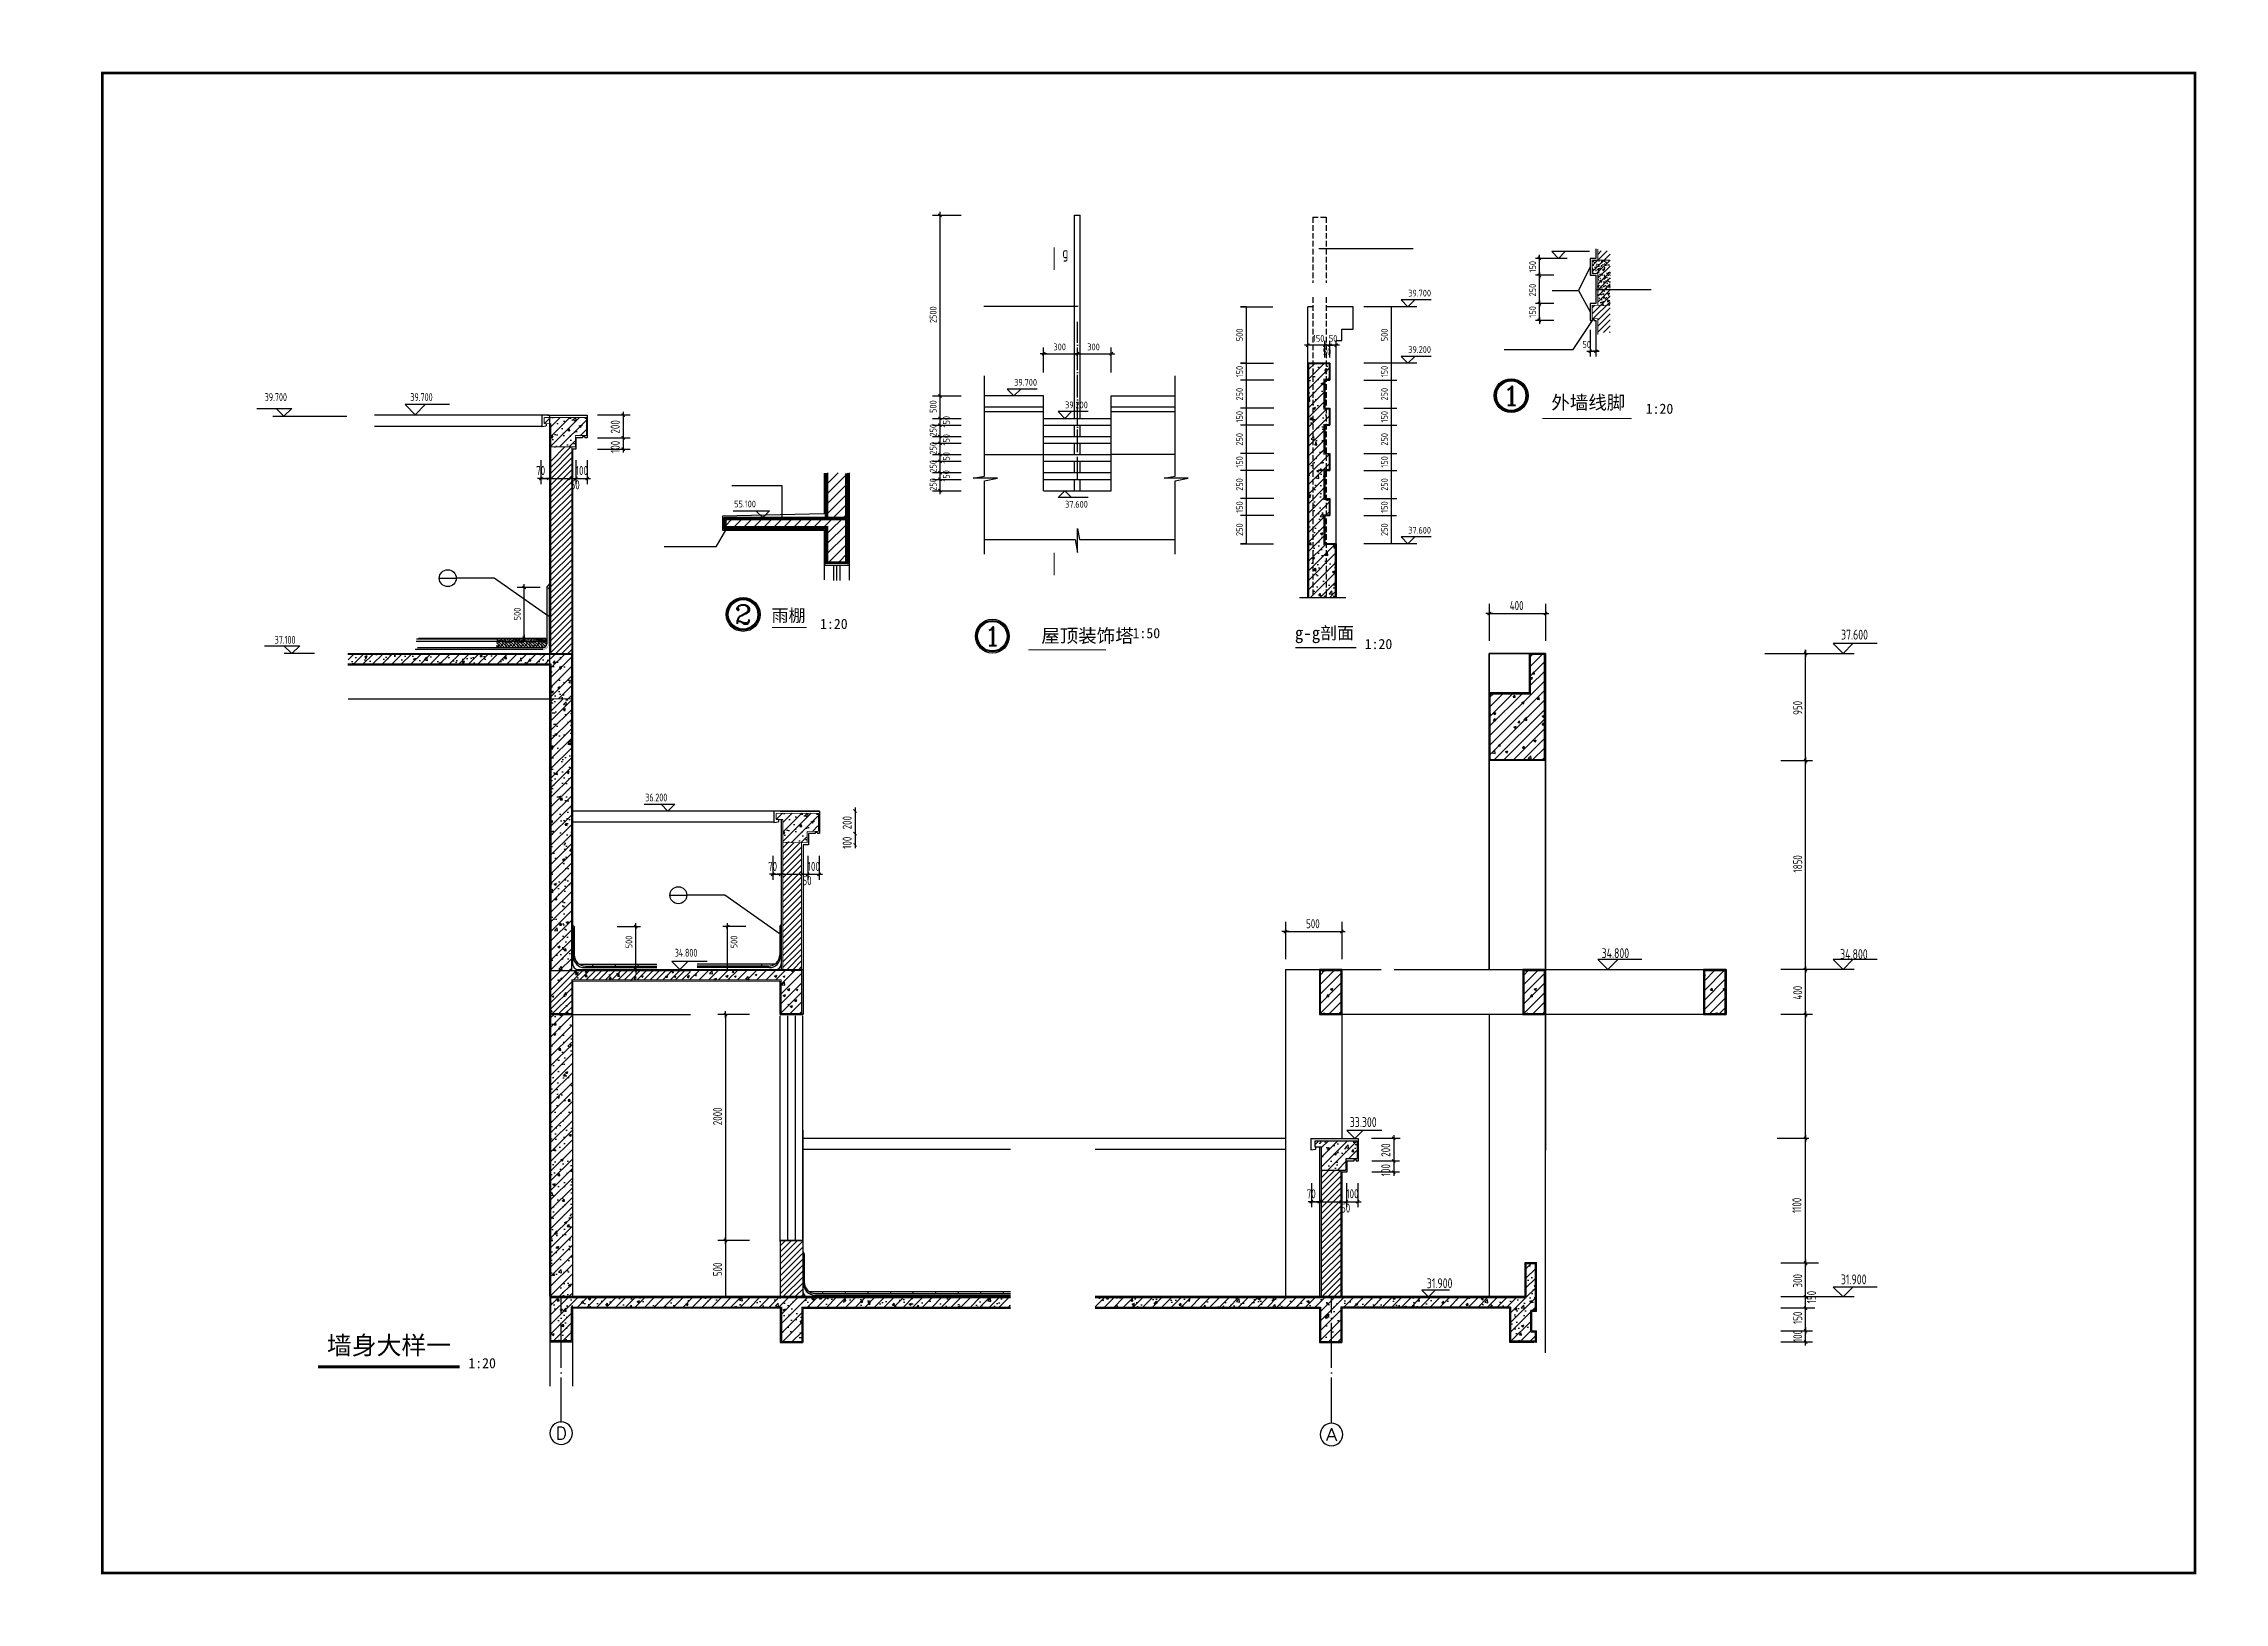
# Model space of a CAD drawing. Extents: x -726032 to 135930, y -151624 to 587044.
# Drawn here: x -149841 to -53251, y 262620 to 331656 of the extents above; entities that cross this region are included whole.
import ezdxf
from ezdxf.enums import TextEntityAlignment as Align

# ---------------------------------------------------------------- set-up
doc = ezdxf.new("R2010")
doc.units = 0
doc.header["$LTSCALE"] = 1000
doc.header["$MEASUREMENT"] = 0
doc.linetypes.add('DASH', pattern=[0.35, 0.25, -0.1])
doc.linetypes.add('DOTE', pattern=[2.42, 2, -0.2, 0.02, -0.2])
doc.layers.get('0').update_dxf_attribs({"linetype": 'CONTINUOUS'})
doc.layers.get('DEFPOINTS').update_dxf_attribs({"color": 1, "linetype": 'CONTINUOUS'})
for name, color, linetype in [('AXIS', 245, 'CONTINUOUS'), ('AXIS_TEXT', 7, 'CONTINUOUS'), ('DOTE', 8, 'DOTE'), ('LAYER1', 7, 'CONTINUOUS'), ('PUB_DIM', 245, 'CONTINUOUS'), ('PUB_TITLE', 1, 'CONTINUOUS'), ('WALL', 255, 'CONTINUOUS'), ('WINDOW', 155, 'CONTINUOUS'), ('填充', 207, 'CONTINUOUS'), ('引线', 213, 'CONTINUOUS'), ('构架', 4, 'CONTINUOUS'), ('看线', 86, 'CONTINUOUS'), ('粉刷线', 224, 'CONTINUOUS')]:
    doc.layers.add(name, color=color, linetype=linetype)
doc.styles.add('-黑体', font='')
doc.styles.add('COMPLEX', font='COMPLEX')
doc.styles.add('DIM_FONT', font='isocp.shx', dxfattribs={"width": 0.8})
doc.styles.get('-黑体').set_extended_font_data('SimHei')
doc.dimstyles.new('AXIS', dxfattribs={"dimtxt": 300, "dimasz": 1, "dimexe": 250, "dimexo": 300, "dimgap": 150, "dimtad": 1, "dimdec": 0, "dimzin": 0, "dimdsep": 46, "dimtxsty": 'DIM_FONT', "dimcen": 0.09, "dimse1": 1, "dimse2": 1, "dimclrt": 142, "dimadec": 0, "dimazin": 0, "dimtfac": 1, "dimtdec": 0, "dimtix": 1, "dimtmove": 2, "dimatfit": 3, "dimfxl": 1, "dimtolj": 1, "dimtzin": 0, "dimarcsym": 0})
doc.dimstyles.new('DIMN', dxfattribs={"dimtxt": 300, "dimasz": 1, "dimexe": 250, "dimexo": 300, "dimgap": 150, "dimtad": 1, "dimdec": 0, "dimzin": 0, "dimdsep": 46, "dimtxsty": 'DIM_FONT', "dimcen": 0.09, "dimclrt": 142, "dimadec": 0, "dimazin": 0, "dimtfac": 1, "dimtdec": 0, "dimtix": 1, "dimtmove": 2, "dimatfit": 3, "dimfxl": 1, "dimtolj": 1, "dimtzin": 0, "dimarcsym": 0})
pattern_1 = [(45, (112014.9, 127398), (-212.13203, 212.13203), []), (50, (112014.9, 127398), (1075.8903, -94.1282), [112.5, -1237.5]), (355, (112014.9, 127398), (-208.127, 1128.288), [90, -990]), (100.4514, (112104.6, 127390.2), (867.764, 1034.1593), [95.6103, -1051.713]), (46.1842, (112014.9, 127698), (1600.8616, -248.2785), [168.75, -1856.25]), (96.6356, (112148.3, 127677.3), (1401.994, 1461.177), [143.415, -1577.5695]), (351.1842, (112014.9, 127698), (1401.993, 1461.178), [135, -1485]), (21, (112164.9, 127623), (895.3606, -603.9283), [112.5, -1237.5]), (326, (112164.9, 127623), (364.973, 1087.725), [90, -990]), (71.4514, (112239.5, 127572.7), (1260.334, 483.7957), [95.6103, -1051.713]), (37.5, (112014.9, 127398), (18.2398, 499.3408), [0, -978, 0, -1005, 0, -993.75]), (7.5, (112014.9, 127398), (394.6043, 591.6176), [0, -573, 0, -955.5, 0, -378.75]), (327.5, (111680.4, 127398), (800.73365, -33.8323), [0, -375, 0, -1170, 0, -1552.5]), (317.5, (111530.4, 127398), (874.7793, 150.1575), [0, -487.5, 0, -777, 0, -1102.5])]
pattern_2 = [(142.5, (1871723.6, 352824.1), (31.49668, 963.41188), [0, -760, 0, -850, 0, -812.5]), (172.5, (1871723.6, 352824.1), (-884.88835, 1411.073), [0, -410, 0, -685, 0, -262.5]), (212.5, (1872338.6, 352824.1), (-1557.07093, 2.82953), [0, -250, 0, -900, 0, -1175]), (222.5, (1872338.6, 352824.1), (-1503.0633, 438.8378), [0, -125, 0, -590, 0, -675])]
pattern_3 = [(45, (112014.9, 127398.01), (-132.58252, 132.58252), [])]

msp = doc.modelspace()

# ---------------------------------------------------------------- texts
at = {"color": 7, "style": 'DIM_FONT', "width": 0.8}
for s, height, p in [('200', 400, (-124323.2, 314388)), ('100', 400, (-124323.2, 313526.7)), ('500', 300, (-128709, 306114.3)), ('950', 400, (-71950.6, 301927)), ('200', 400, (-114051.7, 296855.9)), ('100', 400, (-114051.7, 295994.5)), ('1850', 400, (-71950.7, 294943.1)), ('500', 300, (-123768.4, 291589)), ('500', 300, (-119110.4, 291589)), ('400', 400, (-71950.6, 289317)), ('2000', 400, (-119788.7, 283754)), ('200', 400, (-90194.4, 282355.9)), ('100', 400, (-90194.4, 281494.5)), ('1100', 400, (-71986.8, 279859.9)), ('500', 400, (-119788.7, 277067)), ('300', 400, (-71950.6, 276566.8)), ('150', 400, (-71335.7, 275866.5)), ('150', 400, (-71950.6, 274947.3)), ('100', 400, (-71950.6, 274148))]:
    msp.add_text(s, height=height, rotation=90, dxfattribs=at).set_placement(p)
for s, p in [('70', (-128024.2, 312548.5)), ('50', (-126503.3, 311914.7)), ('100', (-126269.9, 312548.5)), ('400', (-84903.3, 306567.1)), ('70', (-117752.7, 295016.3)), ('50', (-116231.8, 294382.6)), ('100', (-115998.4, 295016.3)), ('500', (-93924.7, 292477.6)), ('70', (-93895.4, 280516.3)), ('50', (-92374.4, 279882.6)), ('100', (-92141, 280516.3))]:
    msp.add_text(s, height=400, dxfattribs=at).set_placement(p)
at = {"layer": 'AXIS', "style": '-黑体'}
for s, height, p in [('外墙线脚', 600, (-83061.2, 315463.2, 3840)), ('1:20', 450, (-78884.4, 315261.5, 3840)), ('雨棚', 550, (-117599.5, 306057.3, 3840)), ('1:20', 450, (-115453.6, 305732, 3840)), ('屋顶装饰塔', 600, (-105652.3, 305132, 3840)), ('1:50', 450, (-101611.4, 305321.4, 3840)), ('g-g剖面', 550, (-94420.7, 305280.5, 3840)), ('1:20', 450, (-91329.9, 304840.5, 3840)), ('墙身大样一', 806.4, (-137293.2, 273602.6)), ('墙身大样一', 806.4, (-137293.2, 273602.6)), ('1:20', 450, (-131031.9, 272990.6)), ('1:20', 450, (-131031.9, 272990.6))]:
    msp.add_text(s, height=height, dxfattribs=at).set_placement(p)
at = {"layer": 'PUB_DIM', "style": 'DIM_FONT', "width": 0.8}
for s, p in [('150', (-83742.7, 321518.7, 3840)), ('250', (-83742.7, 320458.7, 3840)), ('2500', (-110291.9, 319278.8, 3840)), ('150', (-83742.7, 319518.7, 3840)), ('500', (-110291.9, 315299.4, 3840)), ('150', (-109706.3, 314653.6, 3840)), ('250', (-110291.9, 314253.6, 3840)), ('150', (-109706.3, 313853.6, 3840)), ('250', (-110291.9, 313453.6, 3840)), ('250', (-110291.9, 312653.6, 3840)), ('150', (-109706.3, 313053.6, 3840)), ('250', (-110291.9, 311853.6, 3840)), ('150', (-109706.3, 312253.6, 3840))]:
    msp.add_text(s, height=300, rotation=90, dxfattribs=at).set_placement(p)
for s, p in [('39.700', (-88897, 320604.7, 3840)), ('39.200', (-88897, 318105.1, 3840)), ('39.700', (-106348.4, 316655.5, 3840)), ('39.200', (-104095.6, 315655.7, 3840)), ('55.100', (-118774, 311264.9, 3840)), ('37.600', (-104095.6, 311255.7, 3840)), ('37.600', (-88897, 310104.7, 3840))]:
    msp.add_text(s, height=300, dxfattribs=at).set_placement(p, align=Align.MIDDLE)
for s, p in [('150', (-93623.8, 318449.1, 3840)), ('50', (-92916.9, 318449.2, 3840)), ('300', (-105114.2, 318073.8, 3840)), ('300', (-103614.2, 318073.8, 3840)), ('50', (-93188.1, 317862.4, 3840)), ('50', (-81686.2, 318181.7, 3840))]:
    msp.add_text(s, height=300, dxfattribs=at).set_placement(p)
at = {"layer": 'PUB_DIM', "color": 136, "style": 'DIM_FONT', "width": 0.8}
for s, height, p in [('39.700', 350, (-139556, 316000.5)), ('39.700', 350, (-133104.8, 316000.5)), ('37.100', 350, (-139146.4, 305248.9)), ('37.600', 437.5, (-69633.8, 305480.3)), ('36.200', 350, (-122705.7, 298267.9)), ('34.800', 350, (-121385.9, 291392.2)), ('34.800', 437.5, (-80225.6, 291374.1)), ('34.800', 437.5, (-69659.3, 291331.2)), ('33.300', 437.5, (-91393, 283892)), ('31.900', 437.5, (-88009.3, 276753.7)), ('31.900', 437.5, (-69668.7, 276925.4))]:
    msp.add_text(s, height=height, dxfattribs=at).set_placement(p, align=Align.MIDDLE)
at = {"layer": '引线', "style": 'DIM_FONT', "width": 0.8}
msp.add_text('g', height=500, dxfattribs=at).set_placement((-104586.2, 322328, 3840), align=Align.MIDDLE)

# ---------------------------------------------------------------- blocks, each defined once
blk = doc.blocks.new('_DIMX')
blk.add_line((-150, 0), (150, 0))
at = {"const_width": 50}
blk.add_lwpolyline([(-70, -70), (70, 70)], dxfattribs=at)
blk = doc.blocks.new('_AXISO')
blk.add_circle((0, 0), 0.5)
at = {"layer": 'AXIS_TEXT', "style": 'COMPLEX', "width": 1.041667}
blk.add_attdef('A', text='', height=0.56, dxfattribs=at).set_placement((-0.25, -0.28), (0.25, -0.28), align=Align.FIT)
blk = doc.blocks.new('*D2775')
at = {"layer": 'DEFPOINTS', "color": 0, "transparency": 16777216}
for p in [(-90461, 320005), (-90461, 317505), (-90152, 317505)]:
    blk.add_point(p, dxfattribs=at)
at = {"layer": 'PUB_DIM', "color": 0, "lineweight": -2, "transparency": 16777216}
blk.add_line((-90152, 320004), (-90152, 317506), dxfattribs=at)
at = {"layer": 'PUB_DIM', "color": 0, "transparency": 16777216}
for points in [[(-90152, 320004), (-90152, 320004), (-90152, 320005)], [(-90152, 317506), (-90152, 317506), (-90152, 317505)]]:
    blk.add_solid(points, dxfattribs=at)
at = {"layer": 'PUB_DIM', "color": 142, "transparency": 16777216, "insert": (-90452, 318755), "char_height": 300, "attachment_point": 5, "rotation": 90, "style": 'DIM_FONT'}
blk.add_mtext('\\A1;500', dxfattribs=at)
blk = doc.blocks.new('*D101')
at = {"layer": 'DEFPOINTS', "color": 0, "transparency": 16777216}
for p in [(-96263, 320005), (-96572, 317505), (-96263, 317505)]:
    blk.add_point(p, dxfattribs=at)
at = {"layer": 'PUB_DIM', "color": 0, "lineweight": -2, "transparency": 16777216}
for p, q in [((-96563, 320005), (-96822, 320005)), ((-96572, 320004), (-96572, 317506)), ((-96563, 317505), (-96822, 317505))]:
    blk.add_line(p, q, dxfattribs=at)
at = {"layer": 'PUB_DIM', "color": 0, "transparency": 16777216}
for points in [[(-96572, 320004), (-96572, 320004), (-96572, 320005)], [(-96572, 317506), (-96572, 317506), (-96572, 317505)]]:
    blk.add_solid(points, dxfattribs=at)
at = {"layer": 'PUB_DIM', "color": 142, "transparency": 16777216, "insert": (-96872, 318755), "char_height": 300, "attachment_point": 5, "rotation": 90, "style": 'DIM_FONT'}
blk.add_mtext('\\A1;500', dxfattribs=at)
blk = doc.blocks.new('*D102')
at = {"layer": 'DEFPOINTS', "color": 0, "transparency": 16777216}
for p in [(-90461, 314755), (-90461, 313505), (-90152, 313505)]:
    blk.add_point(p, dxfattribs=at)
at = {"layer": 'PUB_DIM', "color": 0, "lineweight": -2, "transparency": 16777216}
for p, q in [((-90161, 314755), (-89902, 314755)), ((-90152, 314754), (-90152, 313506)), ((-90161, 313505), (-89902, 313505))]:
    blk.add_line(p, q, dxfattribs=at)
at = {"layer": 'PUB_DIM', "color": 0, "transparency": 16777216}
for points in [[(-90152, 314754), (-90152, 314754), (-90152, 314755)], [(-90152, 313506), (-90152, 313506), (-90152, 313505)]]:
    blk.add_solid(points, dxfattribs=at)
at = {"layer": 'PUB_DIM', "color": 142, "transparency": 16777216, "insert": (-90452, 314130), "char_height": 300, "attachment_point": 5, "rotation": 90, "style": 'DIM_FONT'}
blk.add_mtext('\\A1;250', dxfattribs=at)
blk = doc.blocks.new('*D103')
at = {"layer": 'DEFPOINTS', "color": 0, "transparency": 16777216}
for p in [(-90461, 315505), (-90461, 314755), (-90152, 314755)]:
    blk.add_point(p, dxfattribs=at)
at = {"layer": 'PUB_DIM', "color": 0, "lineweight": -2, "transparency": 16777216}
for p, q in [((-90161, 315505), (-89902, 315505)), ((-90152, 315504), (-90152, 314756)), ((-90161, 314755), (-89902, 314755))]:
    blk.add_line(p, q, dxfattribs=at)
at = {"layer": 'PUB_DIM', "color": 0, "transparency": 16777216}
for points in [[(-90152, 315504), (-90152, 315504), (-90152, 315505)], [(-90152, 314756), (-90152, 314756), (-90152, 314755)]]:
    blk.add_solid(points, dxfattribs=at)
at = {"layer": 'PUB_DIM', "color": 142, "transparency": 16777216, "insert": (-90452, 315130), "char_height": 300, "attachment_point": 5, "rotation": 90, "style": 'DIM_FONT'}
blk.add_mtext('\\A1;150', dxfattribs=at)
blk = doc.blocks.new('*D2776')
at = {"layer": 'DEFPOINTS', "color": 0, "transparency": 16777216}
for p in [(-90461, 311505), (-90461, 310755), (-90152, 310755)]:
    blk.add_point(p, dxfattribs=at)
at = {"layer": 'PUB_DIM', "color": 0, "lineweight": -2, "transparency": 16777216}
blk.add_line((-90152, 311504), (-90152, 310756), dxfattribs=at)
at = {"layer": 'PUB_DIM', "color": 0, "transparency": 16777216}
for points in [[(-90152, 311504), (-90152, 311504), (-90152, 311505)], [(-90152, 310756), (-90152, 310756), (-90152, 310755)]]:
    blk.add_solid(points, dxfattribs=at)
at = {"layer": 'PUB_DIM', "color": 142, "transparency": 16777216, "insert": (-90452, 311130), "char_height": 300, "attachment_point": 5, "rotation": 90, "style": 'DIM_FONT'}
blk.add_mtext('\\A1;150', dxfattribs=at)
blk = doc.blocks.new('*D104')
at = {"layer": 'DEFPOINTS', "color": 0, "transparency": 16777216}
for p in [(-90461, 312755), (-90461, 311505), (-90152, 311505)]:
    blk.add_point(p, dxfattribs=at)
at = {"layer": 'PUB_DIM', "color": 0, "lineweight": -2, "transparency": 16777216}
for p, q in [((-90161, 312755), (-89902, 312755)), ((-90152, 312754), (-90152, 311506)), ((-90161, 311505), (-89902, 311505))]:
    blk.add_line(p, q, dxfattribs=at)
at = {"layer": 'PUB_DIM', "color": 0, "transparency": 16777216}
for points in [[(-90152, 312754), (-90152, 312754), (-90152, 312755)], [(-90152, 311506), (-90152, 311506), (-90152, 311505)]]:
    blk.add_solid(points, dxfattribs=at)
at = {"layer": 'PUB_DIM', "color": 142, "transparency": 16777216, "insert": (-90452, 312130), "char_height": 300, "attachment_point": 5, "rotation": 90, "style": 'DIM_FONT'}
blk.add_mtext('\\A1;250', dxfattribs=at)
blk = doc.blocks.new('*D105')
at = {"layer": 'DEFPOINTS', "color": 0, "transparency": 16777216}
for p in [(-90461, 313505), (-90461, 312755), (-90152, 312755)]:
    blk.add_point(p, dxfattribs=at)
at = {"layer": 'PUB_DIM', "color": 0, "lineweight": -2, "transparency": 16777216}
for p, q in [((-90161, 313505), (-89902, 313505)), ((-90152, 313504), (-90152, 312756)), ((-90161, 312755), (-89902, 312755))]:
    blk.add_line(p, q, dxfattribs=at)
at = {"layer": 'PUB_DIM', "color": 0, "transparency": 16777216}
for points in [[(-90152, 313504), (-90152, 313504), (-90152, 313505)], [(-90152, 312756), (-90152, 312756), (-90152, 312755)]]:
    blk.add_solid(points, dxfattribs=at)
at = {"layer": 'PUB_DIM', "color": 142, "transparency": 16777216, "insert": (-90452, 313130), "char_height": 300, "attachment_point": 5, "rotation": 90, "style": 'DIM_FONT'}
blk.add_mtext('\\A1;150', dxfattribs=at)
blk = doc.blocks.new('*D106')
at = {"layer": 'DEFPOINTS', "color": 0, "transparency": 16777216}
for p in [(-90461, 316755), (-90461, 315505), (-90152, 315505)]:
    blk.add_point(p, dxfattribs=at)
at = {"layer": 'PUB_DIM', "color": 0, "lineweight": -2, "transparency": 16777216}
for p, q in [((-90161, 316755), (-89902, 316755)), ((-90152, 316754), (-90152, 315506)), ((-90161, 315505), (-89902, 315505))]:
    blk.add_line(p, q, dxfattribs=at)
at = {"layer": 'PUB_DIM', "color": 0, "transparency": 16777216}
for points in [[(-90152, 316754), (-90152, 316754), (-90152, 316755)], [(-90152, 315506), (-90152, 315506), (-90152, 315505)]]:
    blk.add_solid(points, dxfattribs=at)
at = {"layer": 'PUB_DIM', "color": 142, "transparency": 16777216, "insert": (-90452, 316130), "char_height": 300, "attachment_point": 5, "rotation": 90, "style": 'DIM_FONT'}
blk.add_mtext('\\A1;250', dxfattribs=at)
blk = doc.blocks.new('*D2777')
at = {"layer": 'DEFPOINTS', "color": 0, "transparency": 16777216}
for p in [(-90461, 317505), (-90461, 316755), (-90152, 316755)]:
    blk.add_point(p, dxfattribs=at)
at = {"layer": 'PUB_DIM', "color": 0, "lineweight": -2, "transparency": 16777216}
blk.add_line((-90152, 317504), (-90152, 316756), dxfattribs=at)
at = {"layer": 'PUB_DIM', "color": 0, "transparency": 16777216}
for points in [[(-90152, 317504), (-90152, 317504), (-90152, 317505)], [(-90152, 316756), (-90152, 316756), (-90152, 316755)]]:
    blk.add_solid(points, dxfattribs=at)
at = {"layer": 'PUB_DIM', "color": 142, "transparency": 16777216, "insert": (-90452, 317130), "char_height": 300, "attachment_point": 5, "rotation": 90, "style": 'DIM_FONT'}
blk.add_mtext('\\A1;150', dxfattribs=at)
blk = doc.blocks.new('*D2778')
at = {"layer": 'DEFPOINTS', "color": 0, "transparency": 16777216}
for p in [(-90461, 310755), (-90461, 309505), (-90152, 309505)]:
    blk.add_point(p, dxfattribs=at)
at = {"layer": 'PUB_DIM', "color": 0, "lineweight": -2, "transparency": 16777216}
blk.add_line((-90152, 310754), (-90152, 309506), dxfattribs=at)
at = {"layer": 'PUB_DIM', "color": 0, "transparency": 16777216}
for points in [[(-90152, 310754), (-90152, 310754), (-90152, 310755)], [(-90152, 309506), (-90152, 309506), (-90152, 309505)]]:
    blk.add_solid(points, dxfattribs=at)
at = {"layer": 'PUB_DIM', "color": 142, "transparency": 16777216, "insert": (-90452, 310130), "char_height": 300, "attachment_point": 5, "rotation": 90, "style": 'DIM_FONT'}
blk.add_mtext('\\A1;250', dxfattribs=at)
blk = doc.blocks.new('*D107')
at = {"layer": 'DEFPOINTS', "color": 0, "transparency": 16777216}
for p in [(-96263, 315505), (-96572, 314755), (-96263, 314755)]:
    blk.add_point(p, dxfattribs=at)
at = {"layer": 'PUB_DIM', "color": 0, "lineweight": -2, "transparency": 16777216}
for p, q in [((-96563, 315505), (-96822, 315505)), ((-96572, 315504), (-96572, 314756)), ((-96563, 314755), (-96822, 314755))]:
    blk.add_line(p, q, dxfattribs=at)
at = {"layer": 'PUB_DIM', "color": 0, "transparency": 16777216}
for points in [[(-96572, 315504), (-96572, 315504), (-96572, 315505)], [(-96572, 314756), (-96572, 314756), (-96572, 314755)]]:
    blk.add_solid(points, dxfattribs=at)
at = {"layer": 'PUB_DIM', "color": 142, "transparency": 16777216, "insert": (-96872, 315130), "char_height": 300, "attachment_point": 5, "rotation": 90, "style": 'DIM_FONT'}
blk.add_mtext('\\A1;150', dxfattribs=at)
blk = doc.blocks.new('*D108')
at = {"layer": 'DEFPOINTS', "color": 0, "transparency": 16777216}
for p in [(-96263, 314755), (-96572, 313505), (-96263, 313505)]:
    blk.add_point(p, dxfattribs=at)
at = {"layer": 'PUB_DIM', "color": 0, "lineweight": -2, "transparency": 16777216}
for p, q in [((-96563, 314755), (-96822, 314755)), ((-96572, 314754), (-96572, 313506)), ((-96563, 313505), (-96822, 313505))]:
    blk.add_line(p, q, dxfattribs=at)
at = {"layer": 'PUB_DIM', "color": 0, "transparency": 16777216}
for points in [[(-96572, 314754), (-96572, 314754), (-96572, 314755)], [(-96572, 313506), (-96572, 313506), (-96572, 313505)]]:
    blk.add_solid(points, dxfattribs=at)
at = {"layer": 'PUB_DIM', "color": 142, "transparency": 16777216, "insert": (-96872, 314130), "char_height": 300, "attachment_point": 5, "rotation": 90, "style": 'DIM_FONT'}
blk.add_mtext('\\A1;250', dxfattribs=at)
blk = doc.blocks.new('*D109')
at = {"layer": 'DEFPOINTS', "color": 0, "transparency": 16777216}
for p in [(-96263, 313505), (-96572, 312755), (-96263, 312755)]:
    blk.add_point(p, dxfattribs=at)
at = {"layer": 'PUB_DIM', "color": 0, "lineweight": -2, "transparency": 16777216}
for p, q in [((-96563, 313505), (-96822, 313505)), ((-96572, 313504), (-96572, 312756)), ((-96563, 312755), (-96822, 312755))]:
    blk.add_line(p, q, dxfattribs=at)
at = {"layer": 'PUB_DIM', "color": 0, "transparency": 16777216}
for points in [[(-96572, 313504), (-96572, 313504), (-96572, 313505)], [(-96572, 312756), (-96572, 312756), (-96572, 312755)]]:
    blk.add_solid(points, dxfattribs=at)
at = {"layer": 'PUB_DIM', "color": 142, "transparency": 16777216, "insert": (-96872, 313130), "char_height": 300, "attachment_point": 5, "rotation": 90, "style": 'DIM_FONT'}
blk.add_mtext('\\A1;150', dxfattribs=at)
blk = doc.blocks.new('*D110')
at = {"layer": 'DEFPOINTS', "color": 0, "transparency": 16777216}
for p in [(-96263, 312755), (-96572, 311505), (-96263, 311505)]:
    blk.add_point(p, dxfattribs=at)
at = {"layer": 'PUB_DIM', "color": 0, "lineweight": -2, "transparency": 16777216}
for p, q in [((-96563, 312755), (-96822, 312755)), ((-96572, 312754), (-96572, 311506)), ((-96563, 311505), (-96822, 311505))]:
    blk.add_line(p, q, dxfattribs=at)
at = {"layer": 'PUB_DIM', "color": 0, "transparency": 16777216}
for points in [[(-96572, 312754), (-96572, 312754), (-96572, 312755)], [(-96572, 311506), (-96572, 311506), (-96572, 311505)]]:
    blk.add_solid(points, dxfattribs=at)
at = {"layer": 'PUB_DIM', "color": 142, "transparency": 16777216, "insert": (-96872, 312130), "char_height": 300, "attachment_point": 5, "rotation": 90, "style": 'DIM_FONT'}
blk.add_mtext('\\A1;250', dxfattribs=at)
blk = doc.blocks.new('*D111')
at = {"layer": 'DEFPOINTS', "color": 0, "transparency": 16777216}
for p in [(-96263, 311505), (-96572, 310755), (-96263, 310755)]:
    blk.add_point(p, dxfattribs=at)
at = {"layer": 'PUB_DIM', "color": 0, "lineweight": -2, "transparency": 16777216}
for p, q in [((-96563, 311505), (-96822, 311505)), ((-96572, 311504), (-96572, 310756)), ((-96563, 310755), (-96822, 310755))]:
    blk.add_line(p, q, dxfattribs=at)
at = {"layer": 'PUB_DIM', "color": 0, "transparency": 16777216}
for points in [[(-96572, 311504), (-96572, 311504), (-96572, 311505)], [(-96572, 310756), (-96572, 310756), (-96572, 310755)]]:
    blk.add_solid(points, dxfattribs=at)
at = {"layer": 'PUB_DIM', "color": 142, "transparency": 16777216, "insert": (-96872, 311130), "char_height": 300, "attachment_point": 5, "rotation": 90, "style": 'DIM_FONT'}
blk.add_mtext('\\A1;150', dxfattribs=at)
blk = doc.blocks.new('*D112')
at = {"layer": 'DEFPOINTS', "color": 0, "transparency": 16777216}
for p in [(-96263, 317505), (-96572, 316755), (-96263, 316755)]:
    blk.add_point(p, dxfattribs=at)
at = {"layer": 'PUB_DIM', "color": 0, "lineweight": -2, "transparency": 16777216}
for p, q in [((-96563, 317505), (-96822, 317505)), ((-96572, 317504), (-96572, 316756)), ((-96563, 316755), (-96822, 316755))]:
    blk.add_line(p, q, dxfattribs=at)
at = {"layer": 'PUB_DIM', "color": 0, "transparency": 16777216}
for points in [[(-96572, 317504), (-96572, 317504), (-96572, 317505)], [(-96572, 316756), (-96572, 316756), (-96572, 316755)]]:
    blk.add_solid(points, dxfattribs=at)
at = {"layer": 'PUB_DIM', "color": 142, "transparency": 16777216, "insert": (-96872, 317130), "char_height": 300, "attachment_point": 5, "rotation": 90, "style": 'DIM_FONT'}
blk.add_mtext('\\A1;150', dxfattribs=at)
blk = doc.blocks.new('*D113')
at = {"layer": 'DEFPOINTS', "color": 0, "transparency": 16777216}
for p in [(-96263, 316755), (-96572, 315505), (-96263, 315505)]:
    blk.add_point(p, dxfattribs=at)
at = {"layer": 'PUB_DIM', "color": 0, "lineweight": -2, "transparency": 16777216}
for p, q in [((-96563, 316755), (-96822, 316755)), ((-96572, 316754), (-96572, 315506)), ((-96563, 315505), (-96822, 315505))]:
    blk.add_line(p, q, dxfattribs=at)
at = {"layer": 'PUB_DIM', "color": 0, "transparency": 16777216}
for points in [[(-96572, 316754), (-96572, 316754), (-96572, 316755)], [(-96572, 315506), (-96572, 315506), (-96572, 315505)]]:
    blk.add_solid(points, dxfattribs=at)
at = {"layer": 'PUB_DIM', "color": 142, "transparency": 16777216, "insert": (-96872, 316130), "char_height": 300, "attachment_point": 5, "rotation": 90, "style": 'DIM_FONT'}
blk.add_mtext('\\A1;250', dxfattribs=at)
blk = doc.blocks.new('*D114')
at = {"layer": 'DEFPOINTS', "color": 0, "transparency": 16777216}
for p in [(-96263, 310755), (-96572, 309505), (-96263, 309505)]:
    blk.add_point(p, dxfattribs=at)
at = {"layer": 'PUB_DIM', "color": 0, "lineweight": -2, "transparency": 16777216}
for p, q in [((-96563, 310755), (-96822, 310755)), ((-96572, 310754), (-96572, 309506)), ((-96563, 309505), (-96822, 309505))]:
    blk.add_line(p, q, dxfattribs=at)
at = {"layer": 'PUB_DIM', "color": 0, "transparency": 16777216}
for points in [[(-96572, 310754), (-96572, 310754), (-96572, 310755)], [(-96572, 309506), (-96572, 309506), (-96572, 309505)]]:
    blk.add_solid(points, dxfattribs=at)
at = {"layer": 'PUB_DIM', "color": 142, "transparency": 16777216, "insert": (-96872, 310130), "char_height": 300, "attachment_point": 5, "rotation": 90, "style": 'DIM_FONT'}
blk.add_mtext('\\A1;250', dxfattribs=at)

# ---------------------------------------------------------------- dimensions: what is measured, and where the dimension line sits
at = {"layer": 'PUB_DIM'}
for p1, p2, distance, text, dimstyle, picture, middle in [((-96263.2, 320004.7, 3840), (-96263.2, 317505.1, 3840), -309.1, '500', 'DIMN', '*D101', (-96872.2, 318754.9, 3840)), ((-90461, 320004.7, 3840), (-90461, 317505.1, 3840), 309.1, '500', 'AXIS', '*D2775', (-90452, 318754.9, 3840)), ((-96263.2, 317505.1, 3840), (-96263.2, 316755.1, 3840), -309.1, '150', 'DIMN', '*D112', (-96872.2, 317130.1, 3840)), ((-90461, 317505.1, 3840), (-90461, 316755.1, 3840), 309.1, '150', 'AXIS', '*D2777', (-90452, 317130.1, 3840)), ((-96263.2, 316755.1, 3840), (-96263.2, 315505.1, 3840), -309.1, '250', 'DIMN', '*D113', (-96872.2, 316130.1, 3840)), ((-90461, 316755.1, 3840), (-90461, 315505.1, 3840), 309.1, '250', 'DIMN', '*D106', (-90452, 316130.1, 3840)), ((-96263.2, 315505.1, 3840), (-96263.2, 314755.1, 3840), -309.1, '150', 'DIMN', '*D107', (-96872.2, 315130.1, 3840)), ((-90461, 315505.1, 3840), (-90461, 314755.1, 3840), 309.1, '150', 'DIMN', '*D103', (-90452, 315130.1, 3840)), ((-96263.2, 314755.1, 3840), (-96263.2, 313505.1, 3840), -309.1, '250', 'DIMN', '*D108', (-96872.2, 314130.1, 3840)), ((-90461, 314755.1, 3840), (-90461, 313505.1, 3840), 309.1, '250', 'DIMN', '*D102', (-90452, 314130.1, 3840)), ((-96263.2, 313505.1, 3840), (-96263.2, 312755.1, 3840), -309.1, '150', 'DIMN', '*D109', (-96872.2, 313130.1, 3840)), ((-90461, 313505.1, 3840), (-90461, 312755.1, 3840), 309.1, '150', 'DIMN', '*D105', (-90452, 313130.1, 3840)), ((-96263.2, 312755.1, 3840), (-96263.2, 311505.1, 3840), -309.1, '250', 'DIMN', '*D110', (-96872.2, 312130.1, 3840)), ((-90461, 312755.1, 3840), (-90461, 311505.1, 3840), 309.1, '250', 'DIMN', '*D104', (-90452, 312130.1, 3840)), ((-96263.2, 311505.1, 3840), (-96263.2, 310755.1, 3840), -309.1, '150', 'DIMN', '*D111', (-96872.2, 311130.1, 3840)), ((-90461, 311505.1, 3840), (-90461, 310755.1, 3840), 309.1, '150', 'AXIS', '*D2776', (-90452, 311130.1, 3840)), ((-96263.2, 310755.1, 3840), (-96263.2, 309504.7, 3840), -309.1, '250', 'DIMN', '*D114', (-96872.2, 310129.9, 3840)), ((-90461, 310755.1, 3840), (-90461, 309504.7, 3840), 309.1, '250', 'AXIS', '*D2778', (-90452, 310129.9, 3840))]:
    dim = msp.add_aligned_dim(p1=p1, p2=p2, distance=distance, text=text, dimstyle=dimstyle, dxfattribs=at)
    dim.commit()
    dim.dimension.update_dxf_attribs({"geometry": picture, "text_midpoint": middle})

# ---------------------------------------------------------------- hatches: boundary and pattern name
h = msp.add_hatch(color=146)
h.paths.add_polyline_path([(-84142.3, 316066.3, 1), (-85541.3, 316066.3, 1)])
h.paths.add_polyline_path([(-84187.3, 316066.3, 1), (-85496.3, 316066.3, 1)], flags=16)
h.paths.add_polyline_path([(-85425.3, 315435.4), (-84255.3, 315435.4), (-84255.3, 316695.4), (-85425.3, 316695.4)], flags=24)
h = msp.add_hatch()
h.set_pattern_fill('AN31C', color=136, scale=1500, style=0)
h.set_pattern_definition([(45, (-2163962.53, 249653.62), (-212.132034, 212.132034), []), (50, (-2163962.5, 249653.6), (1075.89027, -94.1282), [112.5, -1237.5]), (355, (-2163962.5, 249653.6), (-208.127, 1128.2882), [90, -990]), (100.4514, (-2163872.9, 249645.8), (867.76407, 1034.1593), [95.6103, -1051.71317]), (46.1842, (-2163962.5, 249953.6), (1600.8616, -248.2785), [168.75, -1856.25]), (96.6356, (-2163829.1, 249933), (1401.994, 1461.1768), [143.4154, -1577.5695]), (351.1842, (-2163962.5, 249953.6), (1401.9929, 1461.1779), [135, -1485]), (21, (-2163812.5, 249878.6), (895.36058, -603.92834), [112.5, -1237.5]), (326, (-2163812.5, 249878.6), (364.973, 1087.72507), [90, -990]), (71.4514, (-2163737.9, 249828.3), (1260.33394, 483.79575), [95.6103, -1051.71317]), (37.5, (-2163962.53, 249653.62), (18.23978, 499.34078), [0, -978, 0, -1005, 0, -993.75]), (7.5, (-2163962.53, 249653.6), (394.6043, 591.61757), [0, -573, 0, -955.5, 0, -378.75]), (327.5, (-2164297.03, 249653.62), (800.733654, -33.83231), [0, -375, 0, -1170, 0, -1552.5]), (317.5, (-2164447, 249653.6), (874.77925, 150.15747), [0, -487.5, 0, -777, 0, -1102.5])])
h.paths.add_polyline_path([(-127367.8, 313800.1), (-126567.8, 313800.1), (-126317.8, 313800.1), (-126317.8, 314300.1), (-125817.8, 314300.1), (-125817.8, 315100.1), (-127367.8, 315100.1), (-127667.8, 315100.1), (-127667.8, 314825.1), (-127367.8, 314825.1)])
h = msp.add_hatch(color=146)
h.paths.add_polyline_path([(-118161, 306377.3, 1), (-119560, 306377.3, 1)])
h.paths.add_polyline_path([(-118206, 306377.3, 1), (-119515, 306377.3, 1)], flags=16)
h.paths.add_polyline_path([(-119444.1, 305746.4), (-118274.1, 305746.4), (-118274.1, 307006.4), (-119444.1, 307006.4)], flags=24)
h = msp.add_hatch()
h.set_pattern_fill('AR-SAND', color=136, scale=50, style=0)
h.set_pattern_definition([(142.5, (1871723.63, 352824.09), (3.149668, 96.3411885), [0, -76, 0, -85, 0, -81.25]), (172.5, (1871723.63, 352824.1), (-88.488835, 141.107303), [0, -41, 0, -68.5, 0, -26.25]), (212.5, (1871785.13, 352824.09), (-155.707093, 0.2829527), [0, -25, 0, -90, 0, -117.5]), (222.5, (1871785.13, 352824.1), (-150.30633, 43.883778), [0, -12.5, 0, -59, 0, -67.5])])
h.paths.add_polyline_path([(-129779.8, 305272.4), (-127559.3, 305272.4), (-127559.3, 305175.6), (-129779.8, 305175.6)])
h = msp.add_hatch()
h.set_pattern_fill('AR-SAND', color=136, scale=500, style=0)
h.set_pattern_definition(pattern_2)
h.paths.add_polyline_path([(-129779.8, 305272.4), (-127559.3, 305272.4), (-127559.3, 305175.6), (-129779.8, 305175.6)])
h = msp.add_hatch(color=146)
h.paths.add_polyline_path([(-107120.4, 305413.5, 1), (-108519.4, 305413.5, 1)])
h.paths.add_polyline_path([(-107165.4, 305413.5, 1), (-108474.4, 305413.5, 1)], flags=16)
h.paths.add_polyline_path([(-108403.5, 304782.6), (-107233.5, 304782.6), (-107233.5, 306042.6), (-108403.5, 306042.6)], flags=24)
h = msp.add_hatch()
h.set_pattern_fill('AN31C', color=136, scale=1500, style=0)
h.set_pattern_definition([(45, (293963.8, 390595.5), (-212.13203, 212.13203), []), (50, (293963.8, 390595.5), (1075.8903, -94.1282), [112.5, -1237.5]), (355, (293963.8, 390595.5), (-208.127, 1128.2882), [90, -990]), (100.4514, (294053.5, 390587.7), (867.764, 1034.1593), [95.6103, -1051.7132]), (46.1842, (293963.8, 390895.5), (1600.8616, -248.2785), [168.75, -1856.25]), (96.6356, (294097.2, 390874.8), (1401.994, 1461.177), [143.4154, -1577.5695]), (351.1842, (293963.8, 390895.5), (1401.993, 1461.178), [135, -1485]), (21, (294113.8, 390820.5), (895.3606, -603.9283), [112.5, -1237.5]), (326, (294113.8, 390820.5), (364.973, 1087.725), [90, -990]), (71.4514, (294188.4, 390770.2), (1260.334, 483.7957), [95.6103, -1051.7132]), (37.5, (293963.8, 390595.5), (18.23978, 499.34078), [0, -978, 0, -1005, 0, -993.75]), (7.5, (293963.8, 390595.5), (394.6043, 591.6176), [0, -573, 0, -955.5, 0, -378.75]), (327.5, (293629.3, 390595.5), (800.73365, -33.8323), [0, -375, 0, -1170, 0, -1552.5]), (317.5, (293479.3, 390595.5), (874.7793, 150.1575), [0, -487.5, 0, -777, 0, -1102.5])])
h.paths.add_polyline_path([(-136347.2, 304600.1), (-136347.2, 304180.1), (-127370.8, 304180.1), (-127370.8, 302640.1), (-126450.3, 302640.1), (-126450.3, 304600.1)])
h = msp.add_hatch()
h.set_pattern_fill('AR-SAND', color=136, scale=500, style=0)
h.set_pattern_definition(pattern_2)
h.paths.add_polyline_path([(-129779.8, 305175.6), (-127559.3, 305175.6), (-127559.3, 305071.6, -0.4142136), (-127734.3, 304896.6), (-129779.8, 304896.6)])
h = msp.add_hatch()
h.set_pattern_fill('ANSI38', color=136, scale=750, style=0)
h.set_pattern_definition([(135, (1871723.63, 352824.09), (66.2912607, 66.2912607), []), (45, (1871723.63, 352824.09), (198.873782, 66.2912607), [234.375, -140.625])])
h.paths.add_polyline_path([(-129779.8, 305175.6), (-127559.3, 305175.6), (-127559.3, 305071.6, -0.4142136), (-127734.3, 304896.6), (-129779.8, 304896.6)])
h = msp.add_hatch()
h.set_pattern_fill('AN31C', color=136, scale=1500, style=0)
h.set_pattern_definition(pattern_1)
h.paths.add_polyline_path([(-127370.8, 290600.1), (-126450.3, 290600.1), (-126450.3, 302640.1), (-127370.8, 302640.1)])
h = msp.add_hatch()
h.set_pattern_fill('AN31C', color=136, scale=1500, style=0)
h.set_pattern_definition([(45, (-2153691.02, 232121.5), (-212.132034, 212.132034), []), (50, (-2153691, 232121.5), (1075.89027, -94.1282), [112.5, -1237.5]), (355, (-2153691, 232121.5), (-208.127, 1128.2882), [90, -990]), (100.4514, (-2153601.4, 232113.7), (867.76407, 1034.1593), [95.6103, -1051.71317]), (46.1842, (-2153691, 232421.5), (1600.8616, -248.2785), [168.75, -1856.25]), (96.6356, (-2153557.6, 232400.8), (1401.994, 1461.1768), [143.4154, -1577.5695]), (351.1842, (-2153691, 232421.5), (1401.9929, 1461.1779), [135, -1485]), (21, (-2153541, 232346.5), (895.36058, -603.92834), [112.5, -1237.5]), (326, (-2153541, 232346.5), (364.973, 1087.72507), [90, -990]), (71.4514, (-2153466.4, 232296.2), (1260.33394, 483.79575), [95.6103, -1051.71317]), (37.5, (-2153691.02, 232121.5), (18.23978, 499.34078), [0, -978, 0, -1005, 0, -993.75]), (7.5, (-2153691, 232121.5), (394.6043, 591.61757), [0, -573, 0, -955.5, 0, -378.75]), (327.5, (-2154025.52, 232121.5), (800.733654, -33.83231), [0, -375, 0, -1170, 0, -1552.5]), (317.5, (-2154175.5, 232121.5), (874.77925, 150.15747), [0, -487.5, 0, -777, 0, -1102.5])])
h.paths.add_polyline_path([(-117096.3, 296267.9), (-116296.3, 296267.9), (-116046.3, 296267.9), (-116046.3, 296767.9), (-115546.3, 296767.9), (-115546.3, 297567.9), (-117096.3, 297567.9), (-117396.3, 297567.9), (-117396.3, 297292.9), (-117096.3, 297292.9)])
h = msp.add_hatch()
h.set_pattern_fill('ANSI31', color=136, scale=1500, style=0)
h.set_pattern_definition(pattern_3)
h.paths.add_polyline_path([(-116270.3, 294866.3), (-117096.3, 294866.3), (-117096.3, 290650.1), (-116270.3, 290650.1)])
h.paths.add_polyline_path([(-117096.3, 294866.3), (-117046.3, 294866.3), (-116270.3, 294866.3), (-116270.3, 296267.9), (-117096.3, 296267.9)])
h = msp.add_hatch()
h.set_pattern_fill('AN31C', color=136, scale=1500, style=0)
h.set_pattern_definition(pattern_1)
h.paths.add_polyline_path([(-126920.3, 288640.1), (-127370.3, 288640.1), (-127370.3, 276174.6), (-126920.3, 276174.6)])
h.paths.add_polyline_path([(-126420.3, 288640.1), (-126920.3, 288640.1), (-126920.3, 276174.6), (-126420.3, 276174.6)])
h = msp.add_hatch()
h.set_pattern_fill('AN31C', color=136, scale=1500, style=0)
h.set_pattern_definition([(45, (-132580.76, 589198.46), (-212.13203, 212.13203), []), (50, (-132580.8, 589198.5), (1075.8903, -94.1282), [112.5, -1237.5]), (355, (-132580.8, 589198.5), (-208.127, 1128.2882), [90, -990]), (100.4514, (-132491.1, 589190.6), (867.764, 1034.1593), [95.6103, -1051.713]), (46.1842, (-132580.8, 589498.5), (1600.8616, -248.2785), [168.75, -1856.25]), (96.6356, (-132447.4, 589477.8), (1401.994, 1461.177), [143.4154, -1577.5695]), (351.1842, (-132580.8, 589498.5), (1401.993, 1461.178), [135, -1485]), (21, (-132430.8, 589423.5), (895.3606, -603.9283), [112.5, -1237.5]), (326, (-132430.8, 589423.5), (364.973, 1087.725), [90, -990]), (71.4514, (-132356.1, 589373.1), (1260.334, 483.7957), [95.6103, -1051.713]), (37.5, (-132580.76, 589198.46), (18.2398, 499.3408), [0, -978, 0, -1005, 0, -993.75]), (7.5, (-132580.76, 589198.46), (394.6043, 591.6176), [0, -573, 0, -955.5, 0, -378.75]), (327.5, (-132915.26, 589198.46), (800.73365, -33.8323), [0, -375, 0, -1170, 0, -1552.5]), (317.5, (-133065.26, 589198.46), (874.7793, 150.1575), [0, -487.5, 0, -777, 0, -1102.5])])
h.paths.add_polyline_path([(-93538.9, 283067.9), (-93538.9, 282792.9), (-93500.8, 282792.9), (-93500.8, 282793.4), (-93312.9, 282793.4), (-93312.9, 282792.9), (-93238.9, 282792.9), (-93238.9, 281767.9), (-92162.9, 281767.9), (-92162.9, 282267.9), (-91662.9, 282267.9), (-91662.9, 283067.9)])
h = msp.add_hatch()
h.set_pattern_fill('ANSI31', color=136, scale=1500, style=0)
h.set_pattern_definition([(45, (-132580.76, 589198.46), (-132.58252, 132.58252), [])])
h.paths.add_polyline_path([(-93238.9, 276174.6), (-92386.9, 276174.6), (-92386.9, 280366.3), (-93238.9, 280366.3)])
h.paths.add_polyline_path([(-93238.9, 281767.9), (-93238.9, 280366.3), (-93188.9, 280366.3), (-92388.9, 280366.3), (-92386.9, 280368.3), (-92386.9, 281767.9)])
h = msp.add_hatch()
h.set_pattern_fill('ANSI31', color=136, scale=1500, style=0)
h.set_pattern_definition(pattern_3)
h.paths.add_polyline_path([(-117220.3, 276174.6), (-116213.7, 276174.6), (-116213.7, 276342.8, -0.0577945), (-116220.3, 276400.1), (-116220.3, 278650.1), (-117220.3, 278650.1), (-117220.3, 278598.1)])
h = msp.add_hatch()
h.set_pattern_fill('AN31C', color=136, scale=1500, style=0)
h.set_pattern_definition(pattern_1)
h.paths.add_polyline_path([(-103266.7, 276124.6), (-103266.7, 275700.1), (-93286.9, 275700.1), (-93286.9, 274175.1), (-93286.4, 274174.6), (-92386.9, 274174.6), (-92386.9, 275700.1), (-84870.3, 275700.1), (-84870.3, 274200.1), (-83820.3, 274200.1), (-83770.3, 274200.1), (-83770.3, 274599.6), (-83770.8, 274600.1), (-83970.3, 274600.1), (-83970.3, 275550.1), (-83770.3, 275550.1), (-83770.3, 277624.6), (-83770.8, 277625.1), (-84169.8, 277625.1), (-84170.3, 277624.6), (-84170.3, 276124.6)])
h = msp.add_hatch()
h.set_pattern_fill('AN31C', color=136, scale=1500, style=0)
h.set_pattern_definition(pattern_1)
h.paths.add_polyline_path([(-117163.7, 275700.1), (-117163.7, 274174.6), (-116263.7, 274174.6), (-116263.7, 275700.1), (-107016.6, 275700.1), (-107016.6, 276124.6), (-126920.3, 276124.6), (-126920.3, 274200.1), (-126470.3, 274200.1), (-126470.3, 275700.1)])
h.paths.add_polyline_path([(-127370.3, 274200.1), (-126920.3, 274200.1), (-126920.3, 276124.6), (-127370.3, 276124.6)])
at = {"layer": '填充'}
h = msp.add_hatch(dxfattribs=at)
h.set_pattern_fill('ANSI31', color=256, scale=1500, style=0)
h.set_pattern_definition([(45, (-239425.47, 242657.8), (-132.58252, 132.58252), [])])
h.paths.add_polyline_path([(-80462.3, 322479.9), (-81006.8, 322479.9), (-81006.8, 322065.8), (-80462.3, 322065.8)])
h.paths.add_polyline_path([(-80462.3, 322065.8), (-81256.8, 322065.8), (-81256.8, 321475.8), (-81006.8, 321475.8), (-81006.8, 320065.8), (-80462.3, 320065.8)])
h.paths.add_polyline_path([(-80462.3, 320065.8), (-81006.8, 320065.8), (-81256.8, 320065.8), (-81256.8, 319475.8), (-81106.8, 319475.8), (-81006.8, 319475.8), (-81006.8, 318861.1), (-80462.3, 318861.1)])
h = msp.add_hatch(dxfattribs=at)
h.set_pattern_fill('AN33C', color=256, scale=500, style=0)
h.set_pattern_definition([(50, (-239425.47, 242657.8), (358.6301, -31.37607), [37.5, -412.5]), (355, (-239425.47, 242657.8), (-69.3757, 376.0961), [30, -330]), (100.4514, (-239395.58, 242655.2), (289.2547, 344.7198), [31.8701, -350.57106]), (46.1842, (-239425.47, 242757.8), (533.6205, -82.7595), [56.25, -618.75]), (96.6356, (-239381, 242750.9), (467.3314, 487.059), [47.8051, -525.8565]), (351.1842, (-239425.47, 242757.8), (467.331, 487.0593), [45, -495]), (21, (-239375.47, 242732.8), (298.45353, -201.30945), [37.5, -412.5]), (326, (-239375.47, 242732.8), (121.6577, 362.575), [30, -330]), (71.4514, (-239350.6, 242716.03), (420.1113, 161.26525), [31.8701, -350.57106]), (37.5, (-239425.47, 242657.8), (6.07993, 166.44693), [0, -326, 0, -335, 0, -331.25]), (7.5, (-239425.47, 242657.8), (131.53477, 197.20586), [0, -191, 0, -318.5, 0, -126.25]), (327.5, (-239536.97, 242657.8), (266.91122, -11.27744), [0, -125, 0, -390, 0, -517.5]), (317.5, (-239586.97, 242657.8), (291.5931, 50.0525), [0, -162.5, 0, -259, 0, -367.5])])
h.paths.add_polyline_path([(-80462.3, 322065.8), (-81256.8, 322065.8), (-81256.8, 321475.8), (-81006.8, 321475.8), (-81006.8, 320065.8), (-80462.3, 320065.8)])
h = msp.add_hatch(dxfattribs=at)
h.set_pattern_fill('AN31C', color=256, scale=1500, style=0)
h.set_pattern_definition([(45, (-248061.92, 221947.32), (-212.13203, 212.13203), []), (50, (-248061.9, 221947.3), (1075.8903, -94.128), [112.5, -1237.5]), (355, (-248061.9, 221947.3), (-208.127, 1128.288), [90, -990]), (100.4514, (-247972.3, 221939.5), (867.764, 1034.1593), [95.61, -1051.713]), (46.1842, (-248061.9, 222247.3), (1600.862, -248.279), [168.75, -1856.25]), (96.6356, (-247928.5, 222226.6), (1401.994, 1461.177), [143.415, -1577.57]), (351.1842, (-248062, 222247.3), (1401.993, 1461.178), [135, -1485]), (21, (-247911.9, 222172.3), (895.3606, -603.9283), [112.5, -1237.5]), (326, (-247911.9, 222172.3), (364.973, 1087.725), [90, -990]), (71.4514, (-247837.3, 222122), (1260.334, 483.796), [95.61, -1051.713]), (37.5, (-248061.92, 221947.32), (18.2398, 499.3408), [0, -978, 0, -1005, 0, -993.75]), (7.5, (-248061.9, 221947.3), (394.6043, 591.6176), [0, -573, 0, -955.5, 0, -378.75]), (327.5, (-248396.42, 221947.32), (800.73365, -33.8323), [0, -375, 0, -1170, 0, -1552.5]), (317.5, (-248546.4, 221947.3), (874.7793, 150.1575), [0, -487.5, 0, -777, 0, -1102.5])])
h.paths.add_polyline_path([(-93632.5, 317465.1), (-93804.2, 317465.1), (-93804.2, 307129.7), (-93632.5, 307129.7)])
h.paths.add_polyline_path([(-93632.5, 307129.7), (-93030.1, 307129.7), (-93030.1, 309464.7), (-93134.2, 309464.7), (-93134.2, 310795.1), (-93030.1, 310795.1), (-93030.1, 311465.1), (-93134.2, 311465.1), (-93134.2, 312795.1), (-93030.1, 312795.1), (-93030.1, 313465.1), (-93134.2, 313465.1), (-93134.2, 314795.1), (-93030.1, 314795.1), (-93030.1, 315465.1), (-93134.2, 315465.1), (-93134.2, 316795.1), (-93030.1, 316795.1), (-93030.1, 317465.1), (-93632.5, 317465.1)])
h.paths.add_polyline_path([(-93030.1, 316795.1), (-92906.1, 316795.1), (-92906.1, 317465.1), (-93030.1, 317465.1)])
h.paths.add_polyline_path([(-93030.1, 314795.1), (-92906.1, 314795.1), (-92906.1, 315465.1), (-93030.1, 315465.1)])
h.paths.add_polyline_path([(-92906.1, 313465.1), (-93030.1, 313465.1), (-93030.1, 312795.1), (-92906.1, 312795.1)])
h.paths.add_polyline_path([(-92906.1, 311465.1), (-93030.1, 311465.1), (-93030.1, 310795.1), (-92906.1, 310795.1)])
h.paths.add_polyline_path([(-93030.1, 307129.7), (-92634.2, 307129.7), (-92634.2, 309464.7), (-93030.1, 309464.7)])

# ---------------------------------------------------------------- linework, layer by layer
for p, q in [((-104177.8, 315055.7, 3840), (-104177.8, 324051.7, 3840)), ((-104177.8, 324051.7, 3840), (-103936.8, 324051.7, 3840)), ((-103936.8, 315055.7, 3840), (-103936.8, 324051.7, 3840)), ((-92866.1, 317505.1, 3840), (-92866.1, 316755.1, 3840)), ((-105552.1, 316055.5, 3840), (-108166.5, 316055.5, 3840)), ((-105552.1, 311855.5, 3840), (-105552.1, 316055.5, 3840)), ((-102552.1, 311855.5, 3840), (-102552.1, 316055.5, 3840)), ((-102552.1, 316055.5, 3840), (-99716.8, 316055.5, 3840)), ((-93094.2, 316755.1, 3840), (-92866.1, 316755.1, 3840)), ((-93094.2, 315505.1, 3840), (-93094.2, 316755.1, 3840)), ((-124173.2, 315350.1), (-124173.2, 313550.1)), ((-105552.1, 315555.5, 3840), (-108166.5, 315555.5, 3840)), ((-108166.5, 315355.5, 3840), (-105552.1, 315355.5, 3840)), ((-105552.1, 315055.7, 3840), (-102552.1, 315055.7, 3840)), ((-99716.8, 315555.5, 3840), (-102552.1, 315555.5, 3840)), ((-102552.1, 315355.5, 3840), (-99716.8, 315355.5, 3840)), ((-93094.2, 315505.1, 3840), (-92866.1, 315505.1, 3840)), ((-92866.1, 315505.1, 3840), (-92866.1, 314755.1, 3840)), ((-105552.1, 314755.7, 3840), (-102552.1, 314755.7, 3840)), ((-105552.1, 314255.7, 3840), (-102552.1, 314255.7, 3840)), ((-105552.1, 313955.7, 3840), (-102552.1, 313955.7, 3840)), ((-104177.8, 314255.7, 3840), (-104177.8, 314755.7, 3840)), ((-104177.8, 313455.7, 3840), (-104177.8, 313955.7, 3840)), ((-103936.8, 314255.7, 3840), (-103936.8, 314755.7, 3840)), ((-103936.8, 313455.7, 3840), (-103936.8, 313955.7, 3840)), ((-93094.2, 313505.1, 3840), (-93094.2, 314755.1, 3840)), ((-93094.2, 314755.1, 3840), (-92866.1, 314755.1, 3840)), ((-108166.5, 313455.5, 3840), (-105552.1, 313455.5, 3840)), ((-105552.1, 313455.7, 3840), (-102552.1, 313455.7, 3840)), ((-105552.1, 313155.7, 3840), (-102552.1, 313155.7, 3840)), ((-104177.8, 312655.7, 3840), (-104177.8, 313155.7, 3840)), ((-103936.8, 312655.7, 3840), (-103936.8, 313155.7, 3840)), ((-99716.8, 313455.5, 3840), (-102552.1, 313455.5, 3840)), ((-93094.2, 313505.1, 3840), (-92866.1, 313505.1, 3840)), ((-92866.1, 313505.1, 3840), (-92866.1, 312755.1, 3840)), ((-127816.8, 312398.5), (-127468.8, 312398.5)), ((-105552.1, 312655.7, 3840), (-102552.1, 312655.7, 3840)), ((-105552.1, 312355.7, 3840), (-102552.1, 312355.7, 3840)), ((-104177.8, 311855.5, 3840), (-104177.8, 312355.7, 3840)), ((-103936.8, 311855.5, 3840), (-103936.8, 312355.7, 3840)), ((-93094.2, 311505.1, 3840), (-93094.2, 312755.1, 3840)), ((-93094.2, 312755.1, 3840), (-92866.1, 312755.1, 3840)), ((-105552.1, 311855.5, 3840), (-102552.1, 311855.5, 3840)), ((-93094.2, 311505.1, 3840), (-92866.1, 311505.1, 3840)), ((-92866.1, 311505.1, 3840), (-92866.1, 310755.1, 3840)), ((-93094.2, 310755.1, 3840), (-92866.1, 310755.1, 3840)), ((-93094.2, 309504.7, 3840), (-93094.2, 310755.1, 3840)), ((-132317.6, 307979.8), (-131567.6, 307979.8)), ((-136370.8, 304640.1), (-126410.3, 304640.1)), ((-136370.8, 304140.1), (-127410.8, 304140.1)), ((-113901.7, 297817.9), (-113901.7, 296017.9)), ((-117545.3, 294866.3), (-117197.3, 294866.3)), ((-122103.6, 293939.8), (-121353.6, 293939.8)), ((-126449.8, 290200.1), (-126450.3, 290199.6)), ((-90044.4, 283317.9), (-90044.4, 281517.9)), ((-93687.9, 280366.3), (-93339.9, 280366.3)), ((-117220.3, 278650.1), (-116220.3, 278650.1)), ((-84169.8, 277625.1), (-84170.3, 277624.6)), ((-83770.8, 277625.1), (-83770.3, 277624.6)), ((-117214.2, 275650.1), (-126420.3, 275650.1)), ((-84920.3, 275650.1), (-92336.4, 275650.1)), ((-84920.3, 275650.1), (-84920.3, 274150.6)), ((-84870.3, 275699.6), (-84870.3, 274200.6)), ((-84220.3, 276175.1), (-84220.8, 276174.6)), ((-84170.3, 276125.1), (-84170.8, 276124.6)), ((-93286.9, 274175.1), (-93286.4, 274174.6)), ((-84919.8, 274150.1), (-83820.3, 274150.1)), ((-84869.8, 274200.1), (-83820.3, 274200.1)), ((-83770.3, 274150.1), (-83720.3, 274150.1))]:
    msp.add_line(p, q)
at = {"linetype": 'DASH'}
for p, q in [((-93632.5, 323967.8, 3840), (-93030.1, 323967.8, 3840)), ((-93632.5, 323967.8, 3840), (-93632.5, 321062, 3840)), ((-93030.1, 323967.8, 3840), (-93030.1, 321062, 3840)), ((-93632.5, 320422.8, 3840), (-93632.5, 307129.7, 3840)), ((-93030.1, 320422.8, 3840), (-93030.1, 307129.7, 3840))]:
    msp.add_line(p, q, dxfattribs=at)
at = {"color": 146}
for p, q in [((-81086.8, 321395.8, 3840), (-81086.8, 320145.8, 3840)), ((-85820.3, 304650.1), (-83320.3, 304650.1)), ((-126338.5, 292547.1), (-126410.3, 292631.7)), ((-126378.2, 292480.6), (-126410.3, 292518.5)), ((-126375.7, 292480.6), (-126375.7, 291230.7)), ((-126338.5, 292547.1), (-126338.5, 291297.1)), ((-117239.9, 292547.1), (-117168, 292631.7)), ((-117239.9, 292547.1), (-117239.9, 291297.1)), ((-117202.6, 292480.6), (-117202.6, 291230.7)), ((-117200.2, 292480.6), (-117168, 292518.5)), ((-125528.1, 290883.4), (-125528.1, 290797.1)), ((-124528.1, 290883.4), (-124528.1, 290797.1)), ((-123528.1, 290883.4), (-123528.1, 290797.1)), ((-118050.3, 290883.4), (-118050.3, 290797.1)), ((-85820.3, 288650.1), (-85820.3, 276174.6)), ((-117220.3, 278650.1), (-117220.3, 276150.1)), ((-115338.1, 276383.4), (-115338.1, 276297.1)), ((-114338.1, 276383.4), (-114338.1, 276297.1)), ((-113338.1, 276383.4), (-113338.1, 276297.1)), ((-112338.1, 276383.4), (-112338.1, 276297.1)), ((-111338.1, 276383.4), (-111338.1, 276297.1)), ((-110338.1, 276383.4), (-110338.1, 276297.1)), ((-109338.1, 276383.4), (-109338.1, 276297.1)), ((-108338.1, 276383.4), (-108338.1, 276297.1)), ((-107338.1, 276383.4), (-107338.1, 276297.1))]:
    msp.add_line(p, q, dxfattribs=at)
at = {"color": 136}
for p, q in [((-92866.1, 317505.1, 3840), (-93844.2, 317505.1, 3840)), ((-139694.2, 315149.1), (-136414.8, 315149.1)), ((-127467.8, 315200.1), (-135182, 315200.1)), ((-127767.8, 315200.1), (-127767.8, 314702.2)), ((-127420.3, 276174.6), (-127420.3, 315150.1)), ((-123859.3, 315200.1), (-125315.3, 315200.1)), ((-127767.8, 314702.2), (-135182, 314702.2)), ((-127767.8, 314702.2), (-127582.2, 314726.6)), ((-127582.2, 314825.1), (-127582.2, 314726.6)), ((-125967.8, 314200.1), (-126267.8, 314200.1)), ((-126267.8, 314200.1), (-126267.8, 313700.1)), ((-125867.8, 314250.1), (-125967.8, 314250.1)), ((-125967.8, 314250.1), (-125967.8, 314200.1)), ((-125867.8, 314250.1), (-125867.8, 314200.1)), ((-125315.3, 314200.1), (-123859.3, 314200.1)), ((-127817.8, 313212), (-127817.8, 312151.1)), ((-127368.5, 312386.8), (-126450.3, 313305)), ((-127368.5, 312121.6), (-126450.3, 313039.8)), ((-127368.4, 312652), (-126450.3, 313570.1)), ((-127368.3, 313182.5), (-126750.7, 313800.1)), ((-127368.3, 312917.3), (-126485.5, 313800.1)), ((-126267.8, 313212), (-126267.8, 312151.1)), ((-125767.8, 313212), (-125767.8, 312151.1)), ((-125315.3, 313700.1), (-123859.3, 313700.1)), ((-127368.7, 311325.9), (-126450.3, 312244.3)), ((-127368.6, 311856.4), (-126450.3, 312774.6)), ((-127368.6, 311591.1), (-126450.3, 312509.5)), ((-127369, 310265), (-126450.3, 311183.6)), ((-127368.9, 310530.2), (-126450.3, 311448.8)), ((-127368.8, 311060.7), (-126450.3, 311979.1)), ((-127368.8, 310795.4), (-126450.3, 311714)), ((-127369.2, 309204.1), (-126450.3, 310123)), ((-127369.1, 309734.5), (-126450.3, 310653.3)), ((-127369.1, 309469.3), (-126450.3, 310388.2)), ((-127369, 309999.8), (-126450.3, 310918.5)), ((-127369.4, 308408.4), (-126450.3, 309327.5)), ((-127369.3, 308938.8), (-126450.3, 309857.8)), ((-127369.3, 308673.6), (-126450.3, 309592.7)), ((-92594.2, 309504.7, 3840), (-93094.2, 309504.7, 3840)), ((-127369.7, 307347.5), (-126450.3, 308266.8)), ((-127369.6, 307612.7), (-126450.3, 308532)), ((-127369.5, 308143.2), (-126450.3, 309062.3)), ((-127369.5, 307877.9), (-126450.3, 308797.2)), ((-127850, 307572.4), (-128872.8, 307572.4)), ((-127369.9, 306286.6), (-126450.3, 307206.2)), ((-127369.8, 306817), (-126450.3, 307736.5)), ((-127369.8, 306551.8), (-126450.3, 307471.3)), ((-127369.7, 307082.3), (-126450.3, 308001.7)), ((-127370.1, 305490.9), (-126450.3, 306410.7)), ((-127370, 306021.3), (-126450.3, 306941)), ((-127370, 305756.1), (-126450.3, 306675.8)), ((-85820.3, 306847.3), (-85820.3, 305199.4)), ((-133236.8, 305322.4), (-127596.1, 305322.4)), ((-127370.3, 304695.2), (-126450.3, 305615.2)), ((-127370.2, 305225.7), (-126450.3, 306145.5)), ((-127370.2, 304960.4), (-126450.3, 305880.3)), ((-127160.3, 304640.1), (-126450.3, 305350)), ((-126895.1, 304640.1), (-126450.3, 305084.9)), ((-126629.9, 304640.1), (-126450.3, 304819.7)), ((-83320.3, 304650.1), (-85820.3, 304650.1)), ((-85820.3, 304650.1), (-85820.3, 290650.1)), ((-84035.6, 302900.1), (-84035.6, 304650.1)), ((-83985.6, 304083.9), (-83469.4, 304600.1)), ((-83985.6, 304508.1), (-83893.7, 304600.1)), ((-83985.6, 303659.6), (-83370.3, 304274.9)), ((-83562.8, 304600.1), (-83559.7, 304598)), ((-83559.6, 304596.4), (-83558.4, 304600.1)), ((-73607.5, 304649.1), (-71495.5, 304649.1)), ((-72896.4, 304650.1), (-69644, 304650.1)), ((-85770.3, 301026.4), (-83370.3, 303426.4)), ((-83985.6, 303235.3), (-83370.3, 303850.6)), ((-83985.6, 303565.8), (-83894.2, 303600.9)), ((-83985.6, 303551.3), (-83924.6, 303510.2)), ((-83924.6, 303508.6), (-83894.2, 303599.3)), ((-83890.2, 303745.9), (-83817.9, 303832.1)), ((-83890.2, 303745.9), (-83800.6, 303738.1)), ((-83800.5, 303736.5), (-83817.9, 303830.5)), ((-136346.7, 302640.1), (-127410.3, 302640.1)), ((-84035.6, 302900.1), (-85820.3, 302900.1)), ((-84035.6, 302900.1), (-85820.3, 302900.1)), ((-85770.3, 300602.1), (-83370.3, 303002.1)), ((-85770.3, 301874.9), (-84795.1, 302850.1)), ((-85770.3, 301450.6), (-84370.9, 302850.1)), ((-85770.3, 302723.4), (-85643.7, 302850.1)), ((-85770.3, 302299.2), (-85219.4, 302850.1)), ((-85770.3, 302800.3), (-85744.2, 302798.1)), ((-85770.3, 300177.8), (-83370.3, 302577.8)), ((-85744.2, 302796.4), (-85754.1, 302850.1)), ((-84758, 302711.8), (-84685.7, 302797.9)), ((-84758, 302711.8), (-84668.3, 302703.9)), ((-84668.3, 302702.3), (-84685.6, 302796.3)), ((-84364.2, 302472.8), (-84259.2, 302513.2)), ((-84364.2, 302472.8), (-84289.6, 302422.5)), ((-84289.6, 302420.9), (-84259.2, 302511.6)), ((-83682.1, 302617.6), (-83609.8, 302703.8)), ((-83682.1, 302617.6), (-83592.4, 302609.8)), ((-83592.4, 302608.2), (-83609.8, 302702.2)), ((-85770.3, 302071.2), (-85767.8, 302073.8)), ((-85770.3, 301934.3), (-85751.2, 301931.4)), ((-85751.2, 301930.1), (-85767.8, 302072.5)), ((-85625.8, 301677.6), (-85553.4, 301763.8)), ((-85625.8, 301677.6), (-85536.1, 301669.8)), ((-85624.6, 301989.1), (-85519.5, 302029.4)), ((-85624.6, 301989.1), (-85549.9, 301938.7)), ((-85573.8, 299950.1), (-83370.3, 302153.6)), ((-85536.1, 301668.1), (-85553.4, 301762.2)), ((-85549.9, 301937.1), (-85519.5, 302027.8)), ((-85149.5, 299950.1), (-83370.3, 301729.3)), ((-84729.2, 301385.1), (-84624.2, 301425.4)), ((-84729.2, 301385.1), (-84654.6, 301334.8)), ((-84654.6, 301333.2), (-84624.2, 301423.8)), ((-84549.9, 301583.5), (-84477.5, 301669.7)), ((-84549.9, 301583.5), (-84460.2, 301575.6)), ((-84460.2, 301574), (-84477.5, 301668)), ((-84283.7, 301703.8), (-84166.9, 301825.6)), ((-84283.7, 301703.8), (-84150.3, 301683.1)), ((-84150.3, 301681.8), (-84166.9, 301824.2)), ((-83474, 301489.4), (-83401.7, 301575.5)), ((-83474, 301489.4), (-83384.3, 301481.5)), ((-83468.9, 301868.9), (-83370.3, 301906.8)), ((-83468.9, 301868.9), (-83394.3, 301818.6)), ((-83384.3, 301479.9), (-83401.6, 301573.9)), ((-83394.2, 301817), (-83370.3, 301888.3)), ((-85417.6, 300549.3), (-85345.3, 300635.5)), ((-85417.6, 300549.3), (-85328, 300541.5)), ((-85327.9, 300539.9), (-85345.3, 300633.9)), ((-84725.3, 299950.1), (-83370.3, 301305)), ((-84341.7, 300455.2), (-84269.4, 300541.4)), ((-84341.7, 300455.2), (-84252.1, 300447.3)), ((-84301, 299950.1), (-83370.3, 300880.8)), ((-84252.1, 300445.7), (-84269.4, 300539.8)), ((-83876.7, 299950.1), (-83370.3, 300456.5)), ((-83833.8, 300781.2), (-83728.8, 300821.5)), ((-83833.8, 300781.2), (-83759.2, 300730.9)), ((-83759.2, 300729.3), (-83728.8, 300819.9)), ((-83320.3, 299900.1), (-85820.3, 299900.1)), ((-83320.3, 299900.1), (-85820.3, 299900.1)), ((-85685.7, 300242.6), (-85568.9, 300364.4)), ((-85685.7, 300242.6), (-85552.3, 300221.9)), ((-85552.3, 300220.6), (-85568.9, 300363)), ((-85094.2, 300297.4), (-84989.1, 300337.7)), ((-85094.2, 300297.4), (-85019.6, 300247.1)), ((-85019.5, 300245.5), (-84989.1, 300336.1)), ((-84084.9, 299994.3), (-83968, 300116.1)), ((-84084.9, 299994.3), (-83951.5, 299973.6)), ((-83951.5, 299972.3), (-83968, 300114.8)), ((-83452.5, 299950.1), (-83370.3, 300032.2)), ((-72896.4, 299900.1), (-71495.5, 299900.1)), ((-126410.3, 298033.4), (-126410.3, 290900.1)), ((-115470.8, 297668.4), (-126410.3, 297668.4)), ((-117496.3, 297667.9), (-117496.3, 297167.2)), ((-117496.3, 297170.1), (-126410.3, 297170.1)), ((-117496.3, 297167.2), (-117495.8, 297166.8)), ((-117495.8, 297166.8), (-117284.7, 297194.5)), ((-117284.7, 297292.9), (-117284.7, 297194.5)), ((-117170.3, 297292.9), (-117170.3, 290650.1)), ((-115670.3, 296667.9), (-115970.3, 296667.9)), ((-115970.3, 296667.9), (-115970.3, 296167.9)), ((-115570.3, 296717.9), (-115670.3, 296717.9)), ((-115670.3, 296717.9), (-115670.3, 296667.9)), ((-115570.3, 296717.9), (-115570.3, 296667.9)), ((-117546.3, 295679.9), (-117546.3, 294619)), ((-116193.8, 296167.9), (-116194.3, 296167.4)), ((-116194.3, 296167.4), (-116194.3, 288650.1)), ((-115970.3, 296167.9), (-116193.8, 296167.9)), ((-115996.3, 295679.9), (-115996.3, 294619)), ((-115496.3, 295679.9), (-115496.3, 294619)), ((-94841.6, 292757.8), (-94841.6, 291109.9)), ((-124433.6, 292547.1), (-123410.8, 292547.1)), ((-118732.9, 292547.1), (-119755.6, 292547.1)), ((-126119.3, 290883.4), (-122685.6, 290883.4)), ((-125838.5, 290797.1), (-122685.6, 290797.1)), ((-117459, 290883.4), (-120892.7, 290883.4)), ((-117739.9, 290797.1), (-120892.7, 290797.1)), ((-127420.3, 288650.1), (-127420.3, 290650.1)), ((-127370.3, 290156.5), (-126926.8, 290600.1)), ((-127370.3, 289755.9), (-126526.2, 290600.1)), ((-127370.3, 289473.1), (-126243.3, 290600.1)), ((-127370.3, 289190.3), (-126450.3, 290110.3)), ((-127370.3, 288907.4), (-126450.3, 289827.4)), ((-127068, 290175.7), (-126998, 290202.6)), ((-127068, 290175.7), (-127018.3, 290142.2)), ((-127018.1, 290142.6), (-126997.9, 290203)), ((-126942.7, 290221.6), (-126894.5, 290279.1)), ((-126942.7, 290221.6), (-126882.9, 290216.4)), ((-126882.8, 290216.8), (-126894.4, 290279.5)), ((-126471.1, 289773.1), (-126450.3, 289781.1)), ((-126471.1, 289773.1), (-126450.3, 289759.1)), ((-126420.3, 290150.1), (-117220.3, 290150.1)), ((-126420.3, 290150.1), (-117220.3, 290150.1)), ((-126420.3, 290150.1), (-126420.3, 288650.1)), ((-126360.5, 290200.1), (-125960.5, 290600.1)), ((-126324.5, 290523.5), (-126260.3, 290600.1)), ((-126324.5, 290523.5), (-126234.9, 290515.7)), ((-126279.4, 290429.4), (-126207.1, 290515.6)), ((-126279.4, 290429.4), (-126189.8, 290421.6)), ((-126234.9, 290514.1), (-126250.7, 290600.1)), ((-126227.8, 290498.3), (-126157.8, 290525.1)), ((-126227.8, 290498.3), (-126178, 290464.7)), ((-126189.8, 290420), (-126207.1, 290514)), ((-126195.6, 290252.2), (-126165.2, 290288.4)), ((-126177.9, 290465.1), (-126157.6, 290525.6)), ((-126158.3, 290252.2), (-126165.1, 290288.8)), ((-126077.6, 290200.1), (-125677.6, 290600.1)), ((-125946.8, 290585.7), (-125909.4, 290600.1)), ((-125875.7, 290730.7), (-122685.6, 290730.7)), ((-125862.1, 290335.3), (-125789.8, 290421.5)), ((-125862.1, 290335.3), (-125772.5, 290327.4)), ((-125837.7, 290516.6), (-125759.8, 290597.8)), ((-125837.7, 290516.6), (-125748.7, 290502.8)), ((-125794.8, 290200.1), (-125394.8, 290600.1)), ((-125772.5, 290325.9), (-125789.8, 290419.9)), ((-125748.6, 290503.1), (-125759.6, 290598.1)), ((-125512, 290200.1), (-125112, 290600.1)), ((-125229.1, 290200.1), (-124829.1, 290600.1)), ((-124946.3, 290200.1), (-124546.3, 290600.1)), ((-124790.7, 290418.2), (-124720.6, 290445.1)), ((-124790.7, 290418.2), (-124740.9, 290384.6)), ((-124786.2, 290241.2), (-124713.9, 290327.3)), ((-124786.2, 290241.2), (-124696.6, 290233.3)), ((-124740.8, 290385.1), (-124720.5, 290445.5)), ((-124696.6, 290231.7), (-124713.9, 290325.8)), ((-124663.4, 290200.1), (-124263.4, 290600.1)), ((-124449.7, 290465.5), (-124344.7, 290505.9)), ((-124449.7, 290465.5), (-124375.1, 290415.2)), ((-124425.2, 290353.4), (-124347.3, 290434.5)), ((-124425.2, 290353.4), (-124336.2, 290339.6)), ((-124380.6, 290200.1), (-123980.6, 290600.1)), ((-124375.1, 290413.6), (-124344.7, 290504.3)), ((-124336.1, 290339.9), (-124347.1, 290434.9)), ((-124097.7, 290200.1), (-123697.7, 290600.1)), ((-123834.9, 290180.1), (-123414.9, 290600.1)), ((-123691.2, 290257.7), (-123613.3, 290338.8)), ((-123691.2, 290257.7), (-123655.7, 290252.2)), ((-123665.8, 290200.1), (-123638, 290233.2)), ((-123632.2, 290200.1), (-123638, 290231.6)), ((-123603, 290252.2), (-123613.1, 290339.2)), ((-123532.1, 290200.1), (-123132.1, 290600.1)), ((-123353.5, 290338.1), (-123283.5, 290365)), ((-123353.5, 290338.1), (-123303.8, 290304.5)), ((-123303.6, 290305), (-123283.4, 290365.4)), ((-123249.2, 290200.1), (-122849.2, 290600.1)), ((-122966.4, 290200.1), (-122566.4, 290600.1)), ((-122683.5, 290200.1), (-122283.5, 290600.1)), ((-122400.7, 290200.1), (-122000.7, 290600.1)), ((-122294, 290345.4), (-122189, 290385.7)), ((-122294, 290345.4), (-122219.4, 290295.1)), ((-122219.4, 290293.5), (-122189, 290384.2)), ((-122060.5, 290200.1), (-121660.5, 290600.1)), ((-121998.9, 290510.5), (-121962.9, 290576.3)), ((-121998.9, 290510.5), (-121939.2, 290517.1)), ((-121939.2, 290517.5), (-121962.8, 290576.7)), ((-121904.4, 290330.1), (-121834.4, 290357)), ((-121904.4, 290330.1), (-121854.6, 290296.6)), ((-121854.5, 290297), (-121834.2, 290357.4)), ((-121835, 290200.1), (-121435, 290600.1)), ((-121552.2, 290200.1), (-121184.5, 290567.7)), ((-121330.9, 290319.7), (-121253, 290400.9)), ((-121330.9, 290319.7), (-121295.5, 290314.2)), ((-121305.6, 290262.1), (-121277.8, 290295.3)), ((-121272, 290262.1), (-121277.8, 290293.7)), ((-121242.8, 290314.2), (-121252.9, 290401.2)), ((-121212, 290200.1), (-120812, 290600.1)), ((-120993.3, 290400.2), (-120923.3, 290427)), ((-120993.3, 290400.2), (-120943.6, 290366.6)), ((-120943.4, 290367), (-120923.1, 290427.5)), ((-117702.6, 290730.7), (-120892.7, 290730.7)), ((-120787.7, 290200.1), (-120387.7, 290600.1)), ((-120363.5, 290200.1), (-119963.5, 290600.1)), ((-120345.9, 290471), (-120229.1, 290592.7)), ((-120345.9, 290471), (-120212.5, 290450.3)), ((-120212.6, 290449), (-120229.1, 290591.4)), ((-120138.3, 290225.3), (-120033.3, 290265.6)), ((-120138.3, 290225.3), (-120100.9, 290200.1)), ((-120054.7, 290200.1), (-120033.3, 290264)), ((-119939.2, 290200.1), (-119539.2, 290600.1)), ((-119623.2, 290355.8), (-119518.2, 290396.1)), ((-119623.2, 290355.8), (-119548.6, 290305.4)), ((-119548.6, 290303.9), (-119518.2, 290394.5)), ((-119514.9, 290200.1), (-119114.9, 290600.1)), ((-119328.1, 290520.8), (-119292.1, 290586.6)), ((-119328.1, 290520.8), (-119268.5, 290527.4)), ((-119268.4, 290527.8), (-119292, 290587)), ((-119233.6, 290340.4), (-119163.6, 290367.3)), ((-119233.6, 290340.4), (-119183.8, 290306.9)), ((-119183.7, 290307.3), (-119163.4, 290367.7)), ((-119090.7, 290200.1), (-118690.7, 290600.1)), ((-118745.1, 290222.7), (-118628.3, 290344.5)), ((-118745.1, 290222.7), (-118611.7, 290202)), ((-118666.4, 290200.1), (-118266.4, 290600.1)), ((-118611.7, 290200.7), (-118628.3, 290343.2)), ((-118322.5, 290410.5), (-118252.5, 290437.4)), ((-118322.5, 290410.5), (-118272.8, 290377)), ((-118272.6, 290377.4), (-118252.3, 290437.8)), ((-118242.2, 290200.1), (-117842.2, 290600.1)), ((-117817.9, 290200.1), (-117417.9, 290600.1)), ((-117470.6, 290357.8), (-117365.6, 290398.1)), ((-117470.6, 290357.8), (-117396, 290307.4)), ((-117396, 290305.9), (-117365.6, 290396.5)), ((-117393.6, 290200.1), (-116993.6, 290600.1)), ((-117220.3, 288650.1), (-117220.3, 290150.1)), ((-117170.3, 289999.1), (-116569.4, 290600.1)), ((-117170.3, 289574.9), (-116270.3, 290474.9)), ((-117170.3, 289150.6), (-116270.3, 290050.6)), ((-117144.2, 289974.4), (-117027.4, 290096.2)), ((-117144.2, 289974.4), (-117010.8, 289953.7)), ((-117081, 290342.5), (-117011, 290369.3)), ((-117081, 290342.5), (-117031.2, 290308.9)), ((-117031.1, 290309.3), (-117010.8, 290369.8)), ((-117010.8, 289952.4), (-117027.4, 290094.9)), ((-116890.8, 289762.8), (-116785.8, 289803.1)), ((-116816.2, 289710.9), (-116785.8, 289801.5)), ((-116722.3, 290588.9), (-116693.3, 290600.1)), ((-116722.3, 290588.9), (-116647.7, 290538.6)), ((-116647.7, 290537), (-116626.5, 290600.1)), ((-116501.2, 289747.5), (-116431.2, 289774.4)), ((-116451.3, 289714.4), (-116431, 289774.8)), ((-94836.9, 290650.1), (-94836.9, 276174.6)), ((-93286.9, 290419.8), (-93106.6, 290600.1)), ((-93286.9, 289995.5), (-92682.4, 290600.1)), ((-93286.9, 289571.2), (-92386.9, 290471.2)), ((-93286.9, 289147), (-92386.9, 290047)), ((-93212.9, 290583), (-93198.6, 290600.1)), ((-93212.9, 290583), (-93123.2, 290575.1)), ((-93123.2, 290573.5), (-93128.1, 290600.1)), ((-92844.5, 289783.8), (-92739.5, 289824.1)), ((-92844.5, 289783.8), (-92769.9, 289733.5)), ((-92769.9, 289731.9), (-92739.5, 289822.5)), ((-92336.9, 290650.1), (-92336.9, 283167.9)), ((-84270.3, 289995.5), (-83665.7, 290600.1)), ((-84270.3, 290419.8), (-84090, 290600.1)), ((-84270.3, 289571.2), (-83370.3, 290471.2)), ((-84270.3, 289147), (-83370.3, 290047)), ((-84196.3, 290583), (-84181.9, 290600.1)), ((-84196.3, 290583), (-84106.6, 290575.1)), ((-84106.6, 290573.5), (-84111.5, 290600.1)), ((-83827.9, 289783.8), (-83722.9, 289824.1)), ((-83827.9, 289783.8), (-83753.3, 289733.5)), ((-83753.3, 289731.9), (-83722.8, 289822.5)), ((-76270.3, 289737.4), (-75407.7, 290600.1)), ((-76270.3, 290586), (-76256.2, 290600.1)), ((-76270.3, 290161.7), (-75831.9, 290600.1)), ((-76270.3, 290417.8), (-76235.1, 290431.3)), ((-76270.3, 290343.9), (-76265.5, 290340.7)), ((-76270.3, 289313.2), (-75370.3, 290213.2)), ((-76270.3, 288888.9), (-75370.3, 289788.9)), ((-76265.5, 290339.1), (-76235.1, 290429.7)), ((-76013.2, 289735.8), (-75940.9, 289822)), ((-75923.6, 289726.4), (-75940.9, 289820.4)), ((-75444.8, 289787.1), (-75370.3, 289815.7)), ((-75444.8, 289787.1), (-75370.3, 289736.9)), ((-69644, 290650.1), (-72896.4, 290650.1)), ((-127370.3, 288794.5), (-127334.3, 288837.4)), ((-127322.6, 288775.2), (-127334.1, 288837.9)), ((-127314.8, 288680.1), (-126450.3, 289544.6)), ((-127311.3, 289450.6), (-127241.3, 289477.5)), ((-127311.3, 289450.6), (-127261.6, 289417)), ((-127261.4, 289417.5), (-127241.2, 289477.9)), ((-127032, 288680.1), (-126450.3, 289261.7)), ((-126804, 289469.4), (-126755.8, 289526.9)), ((-126804, 289469.4), (-126744.2, 289464.2)), ((-126772.3, 289542.5), (-126694.4, 289623.7)), ((-126772.3, 289542.5), (-126683.4, 289528.7)), ((-126744.1, 289464.6), (-126755.6, 289527.3)), ((-126749.1, 288680.1), (-126450.3, 288978.9)), ((-126714.4, 289048), (-126644.4, 289074.8)), ((-126714.4, 289048), (-126664.7, 289014.4)), ((-126683.3, 289529), (-126694.3, 289624)), ((-126664.5, 289014.8), (-126644.3, 289075.3)), ((-117170.3, 288726.3), (-116270.3, 289626.3)), ((-117165.3, 289572.8), (-117170.3, 289599.7)), ((-117170.3, 289574.8), (-117165.3, 289574.4)), ((-117087.3, 289501.2), (-116982.2, 289541.5)), ((-117087.3, 289501.2), (-117012.6, 289450.9)), ((-117012.6, 289449.3), (-116982.2, 289540)), ((-116890.8, 289762.8), (-116816.2, 289712.5)), ((-116856.1, 289090.8), (-116861.1, 289117.7)), ((-116861.1, 289092.9), (-116856.1, 289092.4)), ((-116778.1, 289019.2), (-116673, 289059.6)), ((-116778.1, 289019.2), (-116703.5, 288968.9)), ((-116772.3, 288700.1), (-116270.3, 289202.1)), ((-116703.5, 288967.3), (-116673, 289058)), ((-116581.6, 289280.8), (-116476.6, 289321.1)), ((-116581.6, 289280.8), (-116507, 289230.5)), ((-116507, 289228.9), (-116476.6, 289319.5)), ((-116501.2, 289747.5), (-116451.5, 289713.9)), ((-93286.9, 288722.7), (-92386.9, 289622.7)), ((-93004.8, 289454.7), (-92932.5, 289540.9)), ((-93004.8, 289454.7), (-92915.1, 289446.9)), ((-92915.1, 289445.2), (-92932.5, 289539.3)), ((-92885.3, 288700.1), (-92386.9, 289198.4)), ((-84270.3, 288722.7), (-83370.3, 289622.7)), ((-83988.1, 289454.7), (-83915.8, 289540.9)), ((-83988.1, 289454.7), (-83898.5, 289446.9)), ((-83898.5, 289445.2), (-83915.8, 289539.3)), ((-83868.7, 288700.1), (-83370.3, 289198.4)), ((-76034.9, 288700.1), (-75370.3, 289364.6)), ((-76013.2, 289735.8), (-75923.6, 289728)), ((-75610.6, 288700.1), (-75370.3, 288940.4)), ((-127419.8, 288640.1), (-127420.3, 288640.6)), ((-121184.5, 288640.1), (-127419.8, 288640.1)), ((-127370.3, 288778.9), (-127322.7, 288774.7)), ((-126665.2, 288717.2), (-126617, 288774.7)), ((-126665.2, 288717.2), (-126605.4, 288712)), ((-126605.3, 288712.4), (-126616.9, 288775.1)), ((-126466.3, 288680.1), (-126450.3, 288696)), ((-118575.4, 288650.1), (-119976.3, 288650.1)), ((-117220.3, 288650.1), (-116220.3, 288650.1)), ((-116220.3, 288650.1), (-117220.3, 288650.1)), ((-116348, 288700.1), (-116270.3, 288777.8)), ((-93199.1, 288700.1), (-93104.5, 288736.4)), ((-93116.1, 288700.1), (-93104.5, 288734.8)), ((-92461.1, 288700.1), (-92386.9, 288774.2)), ((-84182.5, 288700.1), (-84087.8, 288736.4)), ((-84099.5, 288700.1), (-84087.8, 288734.8)), ((-83444.4, 288700.1), (-83370.3, 288774.2)), ((-75807.9, 288700.1), (-75704.7, 288739.7)), ((-75717.5, 288700.1), (-75704.7, 288738.1)), ((-71495.5, 288650.1), (-72896.4, 288650.1)), ((-116220.3, 283533.4), (-116220.3, 276400.1)), ((-94836.9, 283168.4), (-116220.3, 283168.4)), ((-93712.9, 283166.9), (-93712.9, 282667.7)), ((-93712.4, 283167.4), (-93312.9, 283167.4)), ((-93312.9, 283167.4), (-93312.4, 283167.9)), ((-93312.4, 283167.9), (-91612.9, 283167.9)), ((-91612.9, 283167.9), (-91612.9, 282167.9)), ((-89760.3, 283168.4), (-91022.9, 283168.4)), ((-71659, 283168.4), (-73054.9, 283168.4)), ((-107016.6, 282670.1), (-116220.3, 282670.1)), ((-94836.9, 282670.1), (-103266.7, 282670.1)), ((-93712.9, 282667.7), (-93712.4, 282667.3)), ((-93712.4, 282667.3), (-93501.3, 282695)), ((-93501.3, 282792.9), (-93501.3, 282695)), ((-93500.8, 282793.4), (-93313.4, 282793.4)), ((-93312.9, 276150.1), (-93312.9, 282792.9)), ((-92112.9, 282167.9), (-92112.9, 281667.9)), ((-91812.9, 282167.9), (-92112.9, 282167.9)), ((-91812.9, 282217.9), (-91812.9, 282167.9)), ((-91712.9, 282217.9), (-91812.9, 282217.9)), ((-91712.9, 282217.9), (-91712.9, 282167.9)), ((-91612.9, 282167.9), (-91712.9, 282167.9)), ((-89791.3, 282165.3), (-91012.5, 282165.3)), ((-93688.9, 281179.9), (-93688.9, 280119)), ((-92336.4, 281667.9), (-92336.9, 281667.4)), ((-92336.9, 281667.4), (-92336.9, 276174.6)), ((-92112.9, 281667.9), (-92336.4, 281667.9)), ((-92138.9, 281179.9), (-92138.9, 280119)), ((-91638.9, 281179.9), (-91638.9, 280119)), ((-89791.3, 281679.3), (-91012.5, 281679.3)), ((-118575.4, 278650.1), (-119976.3, 278650.1)), ((-116220.3, 278650.1), (-117220.3, 278650.1)), ((-116213.7, 278650.1), (-116213.7, 276174.6)), ((-83770.3, 275550.1), (-83770.3, 277624.6)), ((-83720.3, 275500.1), (-83720.3, 277675.1)), ((-71227.6, 277650.1), (-72896.4, 277650.1)), ((-115929.3, 276383.4), (-107016.6, 276383.4)), ((-115648.5, 276297.1), (-107016.6, 276297.1)), ((-126469.8, 275700.1), (-117163.7, 275700.1)), ((-117163.7, 275700.1), (-117163.7, 274175.1)), ((-116263.7, 275700.1), (-107016.6, 275700.1)), ((-116263.7, 275700.1), (-116263.7, 274175.1)), ((-107016.6, 276150.1), (-115970.3, 276150.1)), ((-115685.7, 276230.7), (-107016.6, 276230.7)), ((-103266.7, 275700.1), (-93287.4, 275700.1)), ((-93286.9, 275699.6), (-93286.9, 274175.1)), ((-92386.9, 275699.6), (-92386.9, 274175.1)), ((-84870.8, 275700.1), (-92386.4, 275700.1)), ((-92336.9, 275649.6), (-92336.9, 274150.1)), ((-83969.8, 275550.1), (-83970.3, 275549.6)), ((-83970.3, 274600.6), (-83970.3, 275549.6)), ((-83770.3, 275550.1), (-83969.8, 275550.1)), ((-83720.3, 275500.1), (-83920.3, 275500.1)), ((-83920.3, 274650.1), (-83920.3, 275500.1)), ((-69644, 276150.1), (-72896.4, 276150.1)), ((-71396.2, 275650.1), (-72896.4, 275650.1)), ((-83969.8, 274600.1), (-83770.8, 274600.1)), ((-83920.3, 274650.1), (-83720.3, 274650.1)), ((-83770.3, 274599.6), (-83770.8, 274600.1)), ((-83770.3, 274150.1), (-83770.3, 274599.6)), ((-83720.3, 274150.1), (-83720.3, 274650.1)), ((-72896.4, 274650.1), (-71495.5, 274650.1)), ((-117163.2, 274174.6), (-116264.2, 274174.6)), ((-93336.9, 274124.6), (-92336.9, 274124.6)), ((-93286.4, 274174.6), (-92387.4, 274174.6)), ((-83820.3, 274150.1), (-83820.3, 274200.1)), ((-83820.3, 274200.1), (-83770.3, 274200.1)), ((-83770.3, 274150.1), (-83770.3, 274200.1)), ((-71495.5, 274150.1), (-72896.4, 274150.1))]:
    msp.add_line(p, q, dxfattribs=at)
at = {"color": 134}
for p, q in [((-127410.3, 304640.1), (-127410.3, 314825.1)), ((-115470.3, 297649.6), (-115470.3, 296767.9)), ((-117096.8, 297292.9), (-117096.3, 297292.4)), ((-116270.3, 290600.1), (-116270.3, 288700.1)), ((-93538.9, 283067.9), (-91662.9, 283067.9)), ((-93538.9, 283067.9), (-93538.9, 282792.9)), ((-91662.9, 283067.9), (-91662.9, 282267.9)), ((-91612.9, 283149.6), (-91612.9, 282267.9)), ((-93538.9, 282792.9), (-93239.4, 282792.9)), ((-93313.4, 282793.4), (-93312.9, 282792.9)), ((-93238.9, 276150.1), (-93238.9, 282792.4)), ((-91662.9, 282267.9), (-92162.9, 282267.9)), ((-92162.9, 282267.9), (-92162.9, 281767.9)), ((-93238.9, 281767.9), (-92162.9, 281767.9)), ((-92386.9, 281767.4), (-92386.9, 276174.6)), ((-84220.3, 277675.1), (-83720.3, 277675.1)), ((-84169.8, 277625.1), (-83770.8, 277625.1)), ((-127420.3, 276174.6), (-107016.6, 276174.6)), ((-127370.3, 274200.1), (-127370.3, 276124.1)), ((-127369.8, 276124.6), (-107016.6, 276124.6)), ((-126470.3, 275699.6), (-126470.3, 274200.6)), ((-103266.7, 276174.6), (-84220.8, 276174.6)), ((-103266.7, 276124.6), (-84170.8, 276124.6)), ((-126470.8, 274200.1), (-127370.3, 274200.1))]:
    msp.add_line(p, q, dxfattribs=at)
at = {"color": 0, "linetype": 'ByBlock'}
for p, q in [((-127466.8, 312398.5), (-125617.8, 312398.5)), ((-128559, 305323.4), (-128559, 307571.4)), ((-85819.3, 306417.1), (-83321.3, 306417.1)), ((-71800.6, 299901.1), (-71800.6, 304649.1)), ((-71800.6, 290651.1), (-71800.6, 299899.1)), ((-117195.3, 294866.3), (-115346.3, 294866.3)), ((-123618.3, 290640.1), (-123618.3, 292547.1)), ((-119548.1, 290640.1), (-119548.1, 292547.1)), ((-94840.6, 292327.5), (-92342.6, 292327.5)), ((-71800.6, 288651.1), (-71800.6, 290649.1)), ((-119638.7, 288649.1), (-119638.7, 278651.1)), ((-71800.6, 282651.1), (-71800.6, 288649.1)), ((-71800.6, 276651.1), (-71800.6, 282649.1)), ((-93337.9, 280366.3), (-91488.9, 280366.3)), ((-119638.7, 278649.1), (-119638.7, 276151.1)), ((-71800.6, 276150.1), (-71800.6, 276650.1)), ((-71800.6, 274651.1), (-71800.6, 276149.1)), ((-71800.6, 274150.1), (-71800.6, 274650.1)), ((-71800.6, 274148.1), (-71800.6, 274149.1))]:
    msp.add_line(p, q, dxfattribs=at)
at = {"color": 26}
for p, q in [((-127559.3, 307572.4), (-127384.3, 307778.7)), ((-127559.3, 307572.4), (-127559.3, 305071.6)), ((-127484.3, 307505.9), (-127384.3, 307623.8)), ((-127559.3, 305272.4), (-133319.3, 305272.4)), ((-129096.1, 305322.4), (-129096.1, 305272.4)), ((-128346.1, 305322.4), (-128346.1, 305272.4)), ((-127734.3, 304821.6), (-133387.2, 304821.6)), ((-127559.3, 305175.6), (-133343.6, 305175.6)), ((-127734.3, 304896.6), (-133285.3, 304896.6)), ((-116213.7, 278173.5), (-116148.5, 278047.1)), ((-116185.7, 277980.6), (-116213.7, 278083.7)), ((-116185.7, 277980.6), (-116185.7, 276730.7)), ((-116148.5, 278047.1), (-116148.5, 276797.1))]:
    msp.add_line(p, q, dxfattribs=at)
at = {"color": 7}
for p, q in [((-83320.3, 306847.3), (-83320.3, 305199.4)), ((-85820.3, 290650.1), (-85820.3, 304650.1)), ((-84035.6, 302900.1), (-84035.6, 304650.1)), ((-83320.3, 304650.1), (-83320.3, 282650.2)), ((-83320.3, 290650.1), (-83320.3, 304650.1)), ((-92341.6, 292757.8), (-92341.6, 291109.9))]:
    msp.add_line(p, q, dxfattribs=at)
at = {"color": 134, "const_width": 40, "elevation": 3840}
for points in [[(-80462.3, 322065.8), (-81256.8, 322065.8), (-81256.8, 321475.8), (-81006.8, 321475.8), (-81006.8, 320065.8), (-81256.8, 320065.8), (-81256.8, 319475.8), (-81106.8, 319475.8), (-81106.8, 319475.8), (-81006.8, 319475.8)], [(-81006.8, 322065.8), (-81006.8, 322552.9)], [(-81006.8, 320065.8), (-80462.3, 320065.8)], [(-81006.8, 319495.8), (-81006.8, 318771.5)]]:
    msp.add_lwpolyline(points, dxfattribs=at)
at = {"elevation": 3840}
msp.add_lwpolyline([(-93844.2, 307129.7), (-93844.2, 317505.1), (-92866.1, 317505.1), (-92866.1, 316755.1), (-93094.2, 316755.1), (-93094.2, 315505.1), (-92866.1, 315505.1), (-92866.1, 314755.1), (-93094.2, 314755.1), (-93094.2, 313505.1), (-92866.1, 313505.1), (-92866.1, 312755.1), (-93094.2, 312755.1), (-93094.2, 311505.1), (-92866.1, 311505.1), (-92866.1, 310755.1), (-93094.2, 310755.1), (-93094.2, 309504.7), (-92594.2, 309504.7), (-92594.2, 307129.7)], dxfattribs=at)
at = {"const_width": 40, "elevation": 3840}
msp.add_lwpolyline([(-93804.2, 307129.7), (-93804.2, 317465.1), (-92906.1, 317465.1), (-92906.1, 316795.1), (-93134.2, 316795.1), (-93134.2, 315465.1), (-92906.1, 315465.1), (-92906.1, 314795.1), (-93134.2, 314795.1), (-93134.2, 313465.1), (-92906.1, 313465.1), (-92906.1, 312795.1), (-93134.2, 312795.1), (-93134.2, 311465.1), (-92906.1, 311465.1), (-92906.1, 310795.1), (-93134.2, 310795.1), (-93134.2, 309464.7), (-92634.2, 309464.7), (-92634.2, 307129.7)], dxfattribs=at)
at = {"color": 134}
for points, const_width in [([(-127667.8, 315100.1), (-127667.8, 314825.1)], 40), ([(-127342.8, 315100.1), (-127667.8, 315100.1)], 40), ([(-127341.8, 315100.1), (-125791.8, 315100.1)], 40), ([(-125791.8, 315100.1), (-125791.8, 314300.1)], 40), ([(-127667.8, 314825.1), (-127368.4, 314825.1)], 40), ([(-125791.8, 314300.1), (-126291.8, 314300.1)], 40), ([(-126291.8, 314300.1), (-126291.8, 313800.1)], 40), ([(-127367.8, 313800.1), (-126291.8, 313800.1)], 40), ([(-117396.3, 297567.9), (-117396.3, 297292.9)], 40), ([(-117071.3, 297567.9), (-117396.3, 297567.9)], 40), ([(-117070.3, 297567.9), (-115520.3, 297567.9)], 40), ([(-115520.3, 297567.9), (-115520.3, 296767.9)], 40), ([(-117396.3, 297292.9), (-117096.8, 297292.9)], 40), ([(-117096.3, 290650.1), (-117096.3, 297292.4)], 40), ([(-115520.3, 296767.9), (-116020.3, 296767.9)], 40), ([(-116020.3, 296767.9), (-116020.3, 296267.9)], 40), ([(-116270.3, 296267.9), (-117096.3, 296267.9)], 40), ([(-116020.3, 296267.9), (-116270.3, 296267.9)], 40), ([(-116270.3, 296267.9), (-116270.3, 290650.1)], 40), ([(-126450.3, 290600.1), (-116270.3, 290600.1)], 40), ([(-117170.3, 290200.1), (-126449.8, 290200.1)], 40), ([(-117170.3, 288700.1), (-117170.3, 290200.1)], 40), ([(-116270.3, 290600.1), (-116270.3, 288700.1)], 50), ([(-116270.3, 288700.1), (-117170.3, 288700.1)], 40)]:
    msp.add_lwpolyline(points, dxfattribs=dict(at, const_width=const_width))
at = {"color": 136}
for points in [[(-127517.8, 315200.1), (-125767.8, 315200.1), (-125767.8, 314200.1), (-125867.8, 314200.1)], [(-126267.8, 313700.1), (-126409.8, 313700.1), (-126410.3, 313699.6), (-126410.3, 290900.1)], [(-117220.3, 297667.9), (-115470.3, 297667.9), (-115470.3, 296667.9), (-115570.3, 296667.9)], [(-126160.3, 290650.1), (-116220.3, 290650.1)], [(-126160.3, 290650.1), (-116220.3, 290650.1)], [(-94836.9, 290650.1), (-90596.5, 290650.1)], [(-90029, 290650.1), (-75320.3, 290650.1), (-75320.3, 288650.1), (-83320.3, 288650.1)], [(-75320.3, 290650.1), (-75320.3, 288650.1), (-83320.3, 288650.1)], [(-90596.5, 288650.1), (-93336.9, 288650.1)], [(-84820.3, 288650.1), (-93336.9, 288650.1)], [(-84320.3, 288650.1), (-90029, 288650.1)]]:
    msp.add_lwpolyline(points, dxfattribs=at)
at = {"const_width": 50}
for points in [[(-124103.2, 315130.1), (-124243.2, 315270.1)], [(-124243.2, 314270.1), (-124103.2, 314130.1)], [(-124243.2, 314270.1), (-124103.2, 314130.1)], [(-124103.2, 313630.1), (-124243.2, 313770.1)], [(-126587.8, 312328.5), (-126447.8, 312468.5)], [(-126587.8, 312328.5), (-126447.8, 312468.5)], [(-126197.8, 312468.5), (-126337.8, 312328.5)], [(-126337.8, 312328.5), (-126197.8, 312468.5)], [(-125697.8, 312468.5), (-125837.8, 312328.5)], [(-113831.7, 297597.9), (-113971.7, 297737.9)], [(-113971.7, 296737.9), (-113831.7, 296597.9)], [(-113971.7, 296737.9), (-113831.7, 296597.9)], [(-113831.7, 296097.9), (-113971.7, 296237.9)], [(-116316.3, 294796.3), (-116176.3, 294936.3)], [(-116316.3, 294796.3), (-116176.3, 294936.3)], [(-116066.3, 294796.3), (-115926.3, 294936.3)], [(-115926.3, 294936.3), (-116066.3, 294796.3)], [(-115426.3, 294936.3), (-115566.3, 294796.3)], [(-89974.4, 283097.9), (-90114.4, 283237.9)], [(-90114.4, 282237.9), (-89974.4, 282097.9)], [(-90114.4, 282237.9), (-89974.4, 282097.9)], [(-89974.4, 281597.9), (-90114.4, 281737.9)], [(-92458.9, 280296.3), (-92318.9, 280436.3)], [(-92458.9, 280296.3), (-92318.9, 280436.3)], [(-92068.9, 280436.3), (-92208.9, 280296.3)], [(-92208.9, 280296.3), (-92068.9, 280436.3)], [(-91568.9, 280436.3), (-91708.9, 280296.3)]]:
    msp.add_lwpolyline(points, dxfattribs=at)
at = {"color": 136, "const_width": 15}
msp.add_lwpolyline([(-127384.3, 307623.8), (-127484.3, 307505.9), (-127484.3, 305071.6, -0.4142136), (-127734.3, 304821.6), (-133324.1, 304821.6)], format="xyb", dxfattribs=at)
msp.add_lwpolyline([(-133299.9, 304821.6), (-128837.6, 304821.6)], dxfattribs=at)
at = {"color": 134, "const_width": 50}
for points in [[(-85770.3, 302850.1), (-83985.6, 302850.1), (-83985.6, 304600.1), (-83370.3, 304600.1), (-83370.3, 299950.1), (-85770.3, 299950.1)], [(-93286.9, 290600.1), (-92386.9, 290600.1), (-92386.9, 288700.1), (-93286.9, 288700.1)], [(-84270.3, 290600.1), (-83370.3, 290600.1), (-83370.3, 288700.1), (-84270.3, 288700.1)], [(-76270.3, 290600.1), (-75370.3, 290600.1), (-75370.3, 288700.1), (-76270.3, 288700.1)]]:
    msp.add_lwpolyline(points, close=True, dxfattribs=at)
at = {"color": 136}
for points in [[(-92336.9, 290650.1), (-93336.9, 290650.1), (-93336.9, 288650.1), (-92336.9, 288650.1)], [(-83320.3, 290650.1), (-84320.3, 290650.1), (-84320.3, 288650.1), (-83320.3, 288650.1)], [(-75320.3, 290650.1), (-76320.3, 290650.1), (-76320.3, 288650.1), (-75320.3, 288650.1)], [(-75320.3, 290650.1), (-76320.3, 290650.1), (-76320.3, 288650.1), (-75320.3, 288650.1)]]:
    msp.add_lwpolyline(points, close=True, dxfattribs=at)
at = {"color": 146}
for centre, radius in [((-84841.8, 316066.3, 3840), 699.5), ((-84841.8, 316066.3, 3840), 654.5), ((-118860.5, 306377.3, 3840), 699.5), ((-118860.5, 306377.3, 3840), 654.5), ((-107819.9, 305413.5, 3840), 699.5), ((-107819.9, 305413.5, 3840), 654.5)]:
    msp.add_circle(centre, radius, dxfattribs=at)
for centre in [(-131942.6, 307979.8), (-121728.6, 293939.8)]:
    msp.add_circle(centre, 375)
at = {"color": 26}
msp.add_arc((-127734.3, 305071.6), 175, 270, 0, dxfattribs=at)
at = {"color": 136}
for centre, start, end in [((-126160.3, 290900.1), 180, 270), ((-117418, 290900.1), 270, 0), ((-115970.3, 276400.1), 180, 270)]:
    msp.add_arc(centre, 250, start, end, dxfattribs=at)
at = {"color": 146}
for centre, start, end in [((-125875.7, 291230.7), 180, 270), ((-125838.5, 291297.1), 180, 270), ((-117739.9, 291297.1), 270, 0), ((-117702.6, 291230.7), 270, 0), ((-115685.7, 276730.7), 180, 270), ((-115648.5, 276797.1), 180, 270)]:
    msp.add_arc(centre, 500, start, end, dxfattribs=at)
at = {"layer": 'DEFPOINTS', "color": 0, "linetype": 'ByBlock'}
for p in [(-124089.6, 315200.1), (-124173.2, 314200.1), (-124089.6, 314200.1), (-124089.6, 314200.1), (-124173.2, 313700.1), (-124089.6, 313700.1), (-127817.8, 312398.5), (-127817.8, 312314.2), (-127467.8, 312398.5), (-127467.8, 312314.2), (-127467.8, 312314.2), (-126517.8, 312398.5), (-126517.8, 312314.2), (-126517.8, 312314.2), (-126267.8, 312398.5), (-126267.8, 312314.2), (-126267.8, 312314.2), (-125767.8, 312314.2), (-128559, 307572.4), (-83320.3, 306417.1), (-85820.3, 305719.5), (-83320.3, 305719.5), (-72053.1, 304650.1), (-72053.1, 304650.1), (-71800.6, 304650.1), (-71800.6, 304649.1), (-72053.1, 299900.1), (-72053.1, 299900.1), (-71800.6, 299900.1), (-113818, 297667.9), (-113901.7, 296667.9), (-113818, 296667.9), (-113818, 296667.9), (-113901.7, 296167.9), (-113818, 296167.9), (-117546.3, 294866.3), (-117546.3, 294782.1), (-117196.3, 294866.3), (-117196.3, 294782.1), (-117196.3, 294782.1), (-116246.3, 294866.3), (-116246.3, 294782.1), (-116246.3, 294782.1), (-115996.3, 294866.3), (-115996.3, 294782.1), (-115996.3, 294782.1), (-115496.3, 294782.1), (-123618.3, 292547.1), (-123618.3, 292547.1), (-119548.1, 292547.1), (-119548.1, 292547.1), (-92341.6, 292327.5), (-123618.3, 290797.1), (-94841.6, 291629.9), (-92341.6, 291629.9), (-72053.1, 290650.1), (-72053.1, 290650.1), (-71800.6, 290650.1), (-72053.1, 288650.1), (-72053.1, 288650.1), (-71800.6, 288650.1), (-72053.1, 283167.4), (-72053.1, 283167.4), (-71800.6, 283167.4), (-90044.4, 282167.9), (-90044.4, 281667.9), (-93688.9, 280366.3), (-93688.9, 280282.1), (-93338.9, 280366.3), (-93338.9, 280282.1), (-93338.9, 280282.1), (-92388.9, 280366.3), (-92388.9, 280282.1), (-92388.9, 280282.1), (-92138.9, 280366.3), (-92138.9, 280282.1), (-92138.9, 280282.1), (-91638.9, 280282.1), (-119638.7, 278650.1), (-71800.6, 277650.1), (-71800.6, 276150.1), (-71800.6, 275799.3), (-72053.1, 274650.1), (-72053.1, 274650.1), (-71800.6, 274650.1), (-72053.1, 274150.1), (-71800.6, 274150.1)]:
    msp.add_point(p, dxfattribs=at)
at = {"layer": 'DOTE', "linetype": 'DOTE', "ltscale": 0.5}
msp.add_line((-104052.1, 312355.7, 3840), (-104052.1, 319339, 3840), dxfattribs=at)
at = {"layer": 'DOTE'}
for p, q in [((-126920.3, 270583.3), (-126920.3, 276124.6)), ((-92791.7, 270583.3), (-92791.7, 276124.6))]:
    msp.add_line(p, q, dxfattribs=at)
at = {"layer": 'LAYER1', "color": 136}
for p, q in [((-115219.3, 312515.3, 3840), (-115089.2, 312645.4, 3840)), ((-119638.6, 310109.9, 3840), (-120074.4, 309374.6, 3840)), ((-119683.6, 310109.9, 3840), (-119593.1, 310109.9, 3840))]:
    msp.add_line(p, q, dxfattribs=at)
at = {"layer": 'LAYER1', "color": 136, "elevation": 3840}
for points in [[(-115219.3, 312629.3), (-115219.3, 310664.9), (-119719.3, 310664.9), (-119719.3, 310164.9), (-115219.3, 310164.9), (-115219.3, 308604.6)], [(-119683.6, 310109.9), (-119683.6, 310139.7), (-119593.1, 310139.7), (-119593.1, 310109.9)]]:
    msp.add_lwpolyline(points, dxfattribs=at)
at = {"layer": 'LAYER1', "color": 136, "const_width": 125, "elevation": 3840}
for points in [[(-115154.3, 312645.4), (-115154.3, 310599.9), (-119654.3, 310599.9), (-119654.3, 310229.9), (-115154.3, 310229.9), (-115154.3, 308602.8)], [(-114284.3, 312631.4), (-114284.3, 308664.9)], [(-115154.3, 310599.9), (-114242.3, 310599.9)], [(-114219.3, 308664.9), (-115154.3, 308664.9)]]:
    msp.add_lwpolyline(points, dxfattribs=at)
at = {"layer": 'LAYER1', "color": 0, "elevation": 3840}
msp.add_lwpolyline([(-114219.3, 310664.9), (-115219.3, 310664.9), (-119719.3, 310664.9), (-119719.3, 310164.9), (-115219.3, 310164.9), (-115219.3, 308664.9), (-114219.3, 308664.9)], close=True, dxfattribs=at)
at = {"layer": 'LAYER1', "color": 136, "const_width": 25, "elevation": 3840}
msp.add_lwpolyline([(-119650.8, 310109.9, 1), (-119625.8, 310109.9, 1)], format="xyb", close=True, dxfattribs=at)
at = {"layer": 'PUB_DIM'}
for p, q in [((-110474.3, 324051.7, 3840), (-109196.9, 324051.7, 3840)), ((-110141.9, 324201.7, 3840), (-110141.9, 311705.5, 3840)), ((-82367.7, 322145.8, 3840), (-83768.4, 322145.8, 3840)), ((-83592.7, 321396.8, 3840), (-83592.7, 322144.8, 3840)), ((-81377.1, 322445.8, 3840), (-83046.7, 322445.8, 3840)), ((-82746.7, 322145.8, 3840), (-83046.7, 322445.8, 3840)), ((-82446.7, 322445.8, 3840), (-82746.7, 322145.8, 3840)), ((-82946.6, 321395.8, 3840), (-83768.4, 321395.8, 3840)), ((-83592.7, 320146.8, 3840), (-83592.7, 321394.8, 3840)), ((-96822.2, 320004.7, 3840), (-95390, 320004.7, 3840)), ((-89021.5, 320004.7, 3840), (-91367.6, 320004.7, 3840)), ((-89413.1, 320004.7, 3840), (-89713.1, 320304.7, 3840)), ((-88380.9, 320304.7, 3840), (-89713.1, 320304.7, 3840)), ((-89113.1, 320304.7, 3840), (-89413.1, 320004.7, 3840)), ((-82946.6, 320145.8, 3840), (-83768.4, 320145.8, 3840)), ((-83592.7, 319396.8, 3840), (-83592.7, 320144.8, 3840)), ((-82946.6, 319395.8, 3840), (-83768.4, 319395.8, 3840)), ((-81336.8, 318978.5, 3840), (-81336.8, 317800.1, 3840)), ((-81086.8, 319395.8, 3840), (-81086.8, 317800.1, 3840)), ((-105552.1, 317086.4, 3840), (-105552.1, 318200.8, 3840)), ((-105551.1, 317923.8, 3840), (-104053.1, 317923.8, 3840)), ((-104051.1, 317923.8, 3840), (-102553.1, 317923.8, 3840)), ((-102552.1, 317086.4, 3840), (-102552.1, 318200.8, 3840)), ((-93031.1, 318299.1, 3840), (-93843.2, 318299.1, 3840)), ((-93094.2, 317750.5, 3840), (-93094.2, 318491.2, 3840)), ((-92594.2, 318299.1, 3840), (-93030.1, 318299.1, 3840)), ((-92866.1, 317750.5, 3840), (-92866.1, 318491.2, 3840)), ((-92592.2, 318299.1, 3840), (-92593.2, 318299.1, 3840)), ((-88380.9, 317805.1, 3840), (-89713.1, 317805.1, 3840)), ((-89413.1, 317505.1, 3840), (-89713.1, 317805.1, 3840)), ((-89113.1, 317805.1, 3840), (-89413.1, 317505.1, 3840)), ((-81337.8, 318031.7, 3840), (-81338.8, 318031.7, 3840)), ((-108166.5, 312496.4, 3840), (-108166.5, 316949.6, 3840)), ((-99716.8, 312496.4, 3840), (-99716.8, 316949.6, 3840)), ((-96822.2, 317505.1, 3840), (-95363.1, 317505.1, 3840)), ((-89021.5, 317505.1, 3840), (-91367.6, 317505.1, 3840)), ((-110474.3, 316051.7, 3840), (-109196.9, 316051.7, 3840)), ((-105831.9, 316355.5, 3840), (-107164.9, 316355.5, 3840)), ((-106864.9, 316055.5, 3840), (-107164.9, 316355.5, 3840)), ((-106564.9, 316355.5, 3840), (-106864.9, 316055.5, 3840)), ((-95356.6, 316755.1, 3840), (-96802.7, 316755.1, 3840)), ((-91367.6, 316755.1, 3840), (-89921.5, 316755.1, 3840)), ((-131857.8, 315667.1), (-133834.6, 315667.1)), ((-133384.6, 315217.1), (-133834.6, 315667.1)), ((-132934.6, 315667.1), (-133384.6, 315217.1)), ((-110474.3, 315055.7, 3840), (-109196.9, 315055.7, 3840)), ((-103579.1, 315355.7, 3840), (-104912.1, 315355.7, 3840)), ((-104612.1, 315055.7, 3840), (-104912.1, 315355.7, 3840)), ((-104312.1, 315355.7, 3840), (-104612.1, 315055.7, 3840)), ((-95356.6, 315505.1, 3840), (-96802.7, 315505.1, 3840)), ((-91367.6, 315505.1, 3840), (-89921.5, 315505.1, 3840)), ((-110474.3, 314755.7, 3840), (-109196.9, 314755.7, 3840)), ((-110474.3, 314255.7, 3840), (-109196.9, 314255.7, 3840)), ((-110474.3, 313955.7, 3840), (-109196.9, 313955.7, 3840)), ((-95356.6, 314755.1, 3840), (-96802.7, 314755.1, 3840)), ((-91367.6, 314755.1, 3840), (-89921.5, 314755.1, 3840)), ((-110474.3, 313455.7, 3840), (-109196.9, 313455.7, 3840)), ((-110474.3, 313155.7, 3840), (-109196.9, 313155.7, 3840)), ((-95356.6, 313505.1, 3840), (-96802.7, 313505.1, 3840)), ((-91367.6, 313505.1, 3840), (-89921.5, 313505.1, 3840)), ((-110474.3, 312655.7, 3840), (-109196.9, 312655.7, 3840)), ((-110474.3, 312355.7, 3840), (-109196.9, 312355.7, 3840)), ((-108665.6, 312403.1, 3840), (-108166.5, 312496.4, 3840)), ((-107599, 312403.1, 3840), (-108665.6, 312403.1, 3840)), ((-108166.5, 312296.9, 3840), (-107599, 312403.1, 3840)), ((-108166.5, 309047.2, 3840), (-108166.5, 312296.9, 3840)), ((-100215.9, 312403.1, 3840), (-99716.8, 312496.4, 3840)), ((-99149.4, 312403.1, 3840), (-100215.9, 312403.1, 3840)), ((-99716.8, 312296.9, 3840), (-99149.4, 312403.1, 3840)), ((-99716.8, 309047.2, 3840), (-99716.8, 312296.9, 3840)), ((-95356.6, 312755.1, 3840), (-96802.7, 312755.1, 3840)), ((-91367.6, 312755.1, 3840), (-89921.5, 312755.1, 3840)), ((-110474.3, 311855.5, 3840), (-109196.9, 311855.5, 3840)), ((-104612.1, 311855.7, 3840), (-104912.1, 311555.7, 3840)), ((-103579.1, 311555.7, 3840), (-104912.1, 311555.7, 3840)), ((-104312.1, 311555.7, 3840), (-104612.1, 311855.7, 3840)), ((-95356.6, 311505.1, 3840), (-96802.7, 311505.1, 3840)), ((-91367.6, 311505.1, 3840), (-89921.5, 311505.1, 3840)), ((-119302.1, 310964.9, 3840), (-117689.4, 310964.9, 3840)), ((-118289.4, 310964.9, 3840), (-117989.4, 310664.9, 3840)), ((-117989.4, 310664.9, 3840), (-117689.4, 310964.9, 3840)), ((-104052.3, 310186.5, 3840), (-103958.9, 309687.5, 3840)), ((-104052.3, 309120, 3840), (-104052.3, 310186.5, 3840)), ((-95356.6, 310755.1, 3840), (-96802.7, 310755.1, 3840)), ((-91367.6, 310755.1, 3840), (-89921.5, 310755.1, 3840)), ((-108166.5, 309687.5, 3840), (-104158.5, 309687.5, 3840)), ((-104158.5, 309687.5, 3840), (-104052.3, 309120, 3840)), ((-103958.9, 309687.5, 3840), (-99716.8, 309687.5, 3840)), ((-96822.2, 309504.7, 3840), (-95366.7, 309504.7, 3840)), ((-89021.5, 309504.7, 3840), (-91367.6, 309504.7, 3840)), ((-88380.9, 309804.7, 3840), (-89713.1, 309804.7, 3840)), ((-89413.1, 309504.7, 3840), (-89713.1, 309804.7, 3840)), ((-89113.1, 309804.7, 3840), (-89413.1, 309504.7, 3840)), ((-137844.6, 304640.1), (-139180.5, 304640.1)), ((-87577.9, 276453.7), (-88800.7, 276453.7)), ((-88800.7, 276453.7), (-88500.7, 276153.7)), ((-88500.7, 276153.7), (-88200.7, 276453.7))]:
    msp.add_line(p, q, dxfattribs=at)
at = {"layer": 'PUB_DIM', "color": 136}
for p, q in [((-140401.1, 315499.1), (-138846.9, 315499.1)), ((-139546.9, 315499.1), (-139196.9, 315149.1)), ((-139196.9, 315149.1), (-138846.9, 315499.1)), ((-129881, 307979.8), (-131567.6, 307979.8)), ((-140051.3, 304990.1), (-138497.1, 304990.1)), ((-139197.1, 304990.1), (-138847.1, 304640.1)), ((-138847.1, 304640.1), (-138497.1, 304990.1)), ((-68636.1, 305087.6), (-70578.9, 305087.6)), ((-70141.4, 304650.1), (-70578.9, 305087.6)), ((-69703.9, 305087.6), (-70141.4, 304650.1)), ((-123245.8, 297967.9), (-121889.6, 297967.9)), ((-122489.6, 297967.9), (-122189.6, 297667.9)), ((-122189.6, 297667.9), (-121889.6, 297967.9)), ((-119667, 293939.8), (-121353.6, 293939.8)), ((-120455.9, 291000.1), (-122010.2, 291000.1)), ((-121660.2, 290650.1), (-122010.2, 291000.1)), ((-121310.2, 291000.1), (-121660.2, 290650.1)), ((-79053.4, 291087.6), (-80996.2, 291087.6)), ((-80558.7, 290650.1), (-80996.2, 291087.6)), ((-80121.2, 291087.6), (-80558.7, 290650.1)), ((-68636.1, 291087.6), (-70578.9, 291087.6)), ((-70141.4, 290650.1), (-70578.9, 291087.6)), ((-69703.9, 291087.6), (-70141.4, 290650.1)), ((-90563.7, 283517.9), (-92117.9, 283517.9)), ((-91767.9, 283167.9), (-92117.9, 283517.9)), ((-91417.9, 283517.9), (-91767.9, 283167.9)), ((-68636.1, 276587.6), (-70578.9, 276587.6)), ((-70141.4, 276150.1), (-70578.9, 276587.6)), ((-69703.9, 276587.6), (-70141.4, 276150.1))]:
    msp.add_line(p, q, dxfattribs=at)
at = {"layer": 'PUB_DIM', "color": 146}
for p, q in [((-127471.5, 306288.7), (-129881, 307979.8)), ((-117257.5, 292248.7), (-119667, 293939.8))]:
    msp.add_line(p, q, dxfattribs=at)
at = {"layer": 'PUB_DIM', "const_width": 50, "elevation": 3840}
for points in [[(-110071.9, 323981.7), (-110211.9, 324121.7)], [(-110071.9, 315981.7), (-110211.9, 316121.7)], [(-110211.9, 315125.7), (-110071.9, 314985.7)], [(-110211.9, 315125.7), (-110071.9, 314985.7)], [(-110211.9, 314825.7), (-110071.9, 314685.7)], [(-110071.9, 314685.7), (-110211.9, 314825.7)], [(-110211.9, 314325.7), (-110071.9, 314185.7)], [(-110071.9, 314185.7), (-110211.9, 314325.7)], [(-110071.9, 313885.7), (-110211.9, 314025.7)], [(-110211.9, 314025.7), (-110071.9, 313885.7)], [(-110071.9, 313385.7), (-110211.9, 313525.7)], [(-110211.9, 313525.7), (-110071.9, 313385.7)], [(-110211.9, 313225.7), (-110071.9, 313085.7)], [(-110071.9, 313085.7), (-110211.9, 313225.7)], [(-110211.9, 312725.7), (-110071.9, 312585.7)], [(-110071.9, 312585.7), (-110211.9, 312725.7)], [(-110071.9, 312285.7), (-110211.9, 312425.7)], [(-110211.9, 312425.7), (-110071.9, 312285.7)], [(-110071.9, 311785.5), (-110211.9, 311925.5)]]:
    msp.add_lwpolyline(points, dxfattribs=at)
at = {"layer": 'PUB_TITLE'}
for points, const_width in [([(-149841.3, 262619.9), (-53251.3, 262619.9), (-53251.3, 331655.6), (-149841.3, 331655.6)], 0.234), ([(-147241.3, 263919.9), (-54551.3, 263919.9), (-54551.3, 330355.6), (-147241.3, 330355.6)], 130)]:
    msp.add_lwpolyline(points, close=True, dxfattribs=dict(at, const_width=const_width))
at = {"layer": 'WALL'}
for p, q in [((-115219.3, 312629.3, 3840), (-115219.3, 310664.9, 3840)), ((-114219.3, 312629.3, 3840), (-114219.3, 308604.6, 3840)), ((-115219.3, 310164.9, 3840), (-115219.3, 308604.6, 3840)), ((-83320.3, 273676.6), (-83320.3, 304647.6)), ((-127420.3, 290150.1), (-127420.3, 272189.7)), ((-126420.3, 290150.1), (-126420.3, 276174.6)), ((-117220.3, 290150.1), (-117220.3, 288650.1)), ((-117220.3, 278650.1), (-117220.3, 276150.1)), ((-84220.3, 276175.1), (-84220.3, 277675.1)), ((-84170.3, 276125.1), (-84170.3, 277624.6)), ((-83720.3, 276175.1), (-83720.3, 277675.1)), ((-126420.3, 275650.1), (-126420.3, 272189.7)), ((-117213.7, 275649.6), (-117213.7, 274124.6)), ((-116213.7, 275649.6), (-116213.7, 274124.6)), ((-116213.2, 275650.1), (-107016.6, 275650.1)), ((-103266.7, 275650.1), (-93337.4, 275650.1)), ((-93336.9, 275649.6), (-93336.9, 274124.6)), ((-92336.9, 275650.1), (-92336.9, 274124.6)), ((-126420.8, 274150.1), (-127426.4, 274150.1)), ((-126420.3, 274150.1), (-127420.3, 274150.1)), ((-117213.7, 274124.6), (-116213.7, 274124.6))]:
    msp.add_line(p, q, dxfattribs=at)
at = {"layer": 'WALL', "color": 136}
for p, q in [((-117220.3, 288650.1), (-116220.3, 288650.1)), ((-117220.3, 278650.1), (-116220.3, 278650.1))]:
    msp.add_line(p, q, dxfattribs=at)
at = {"layer": 'WINDOW'}
for p, q in [((-114849.3, 308550.6, 3840), (-114849.3, 307879.4, 3840)), ((-114715.9, 308550.6, 3840), (-114715.9, 307879.4, 3840)), ((-114582.4, 308550.6, 3840), (-114582.4, 307879.4, 3840)), ((-117220.3, 278598.1), (-117220.3, 288598.1)), ((-116887, 288598.1), (-116887, 278650.1)), ((-116553.6, 288598.1), (-116553.6, 278650.1)), ((-116220.3, 278598.1), (-116220.3, 288598.1))]:
    msp.add_line(p, q, dxfattribs=at)
at = {"layer": '填充'}
for p, q in [((-115219.3, 312073.4, 3840), (-114647.3, 312645.4, 3840)), ((-115219.3, 311631.4, 3840), (-114219.3, 312631.4, 3840)), ((-115219.3, 311189.5, 3840), (-114219.3, 312189.5, 3840)), ((-114219.3, 311305.6, 3840), (-115360, 310164.9, 3840)), ((-115219.3, 310747.5, 3840), (-114219.3, 311747.5, 3840)), ((-119719.3, 310225, 3840), (-119279.5, 310664.9, 3840)), ((-119337.5, 310164.9, 3840), (-118837.5, 310664.9, 3840)), ((-118895.6, 310164.9, 3840), (-118395.6, 310664.9, 3840)), ((-118453.6, 310164.9, 3840), (-117953.6, 310664.9, 3840)), ((-118011.7, 310164.9, 3840), (-117511.7, 310664.9, 3840)), ((-117569.8, 310164.9, 3840), (-117069.8, 310664.9, 3840)), ((-117127.8, 310164.9, 3840), (-116627.8, 310664.9, 3840)), ((-116685.9, 310164.9, 3840), (-116185.9, 310664.9, 3840)), ((-116243.9, 310164.9, 3840), (-115743.9, 310664.9, 3840)), ((-115802, 310164.9, 3840), (-115302, 310664.9, 3840)), ((-114219.3, 310863.7, 3840), (-115219.3, 309863.7, 3840)), ((-115219.3, 309421.7, 3840), (-114219.3, 310421.7, 3840)), ((-115219.3, 308979.8, 3840), (-114219.3, 309979.8, 3840)), ((-115092.3, 308664.9, 3840), (-114219.3, 309537.8, 3840)), ((-114650.3, 308664.9, 3840), (-114219.3, 309095.9, 3840))]:
    msp.add_line(p, q, dxfattribs=at)
at = {"layer": '引线'}
for p, q in [((-93347, 322579.3, 3840), (-89185.3, 322579.3, 3840)), ((-81336.8, 321770.8, 3840), (-81864.6, 320726.9, 3840)), ((-83031.9, 320726.9, 3840), (-81864.6, 320726.9, 3840)), ((-81864.6, 320726.9, 3840), (-81336.8, 319770.8, 3840)), ((-81086.8, 320770.8, 3840), (-78645.7, 320770.8, 3840)), ((-108190.7, 320021.8, 3840), (-104029, 320021.8, 3840)), ((-82099.1, 318107, 3840), (-81236.8, 319395.8, 3840)), ((-85152.8, 318107, 3840), (-82099.1, 318107, 3840)), ((-127368.4, 314825.1), (-127367.9, 314824.6)), ((-117134.8, 312074.5, 3840), (-119361.6, 312074.5, 3840)), ((-117134.8, 310599.9, 3840), (-117134.8, 312074.5, 3840)), ((-120074.4, 309374.6, 3840), (-122361.8, 309374.6, 3840)), ((-94217.8, 307129.7, 3840), (-92156.7, 307129.7, 3840)), ((-126450.3, 304600.1), (-136370.8, 304600.1)), ((-126450.3, 290600.1), (-126450.3, 304600.1)), ((-136370.8, 304180.1), (-127370.8, 304180.1)), ((-127410.8, 304140.1), (-127410.3, 304139.6)), ((-127370.8, 304180.1), (-127370.8, 290600.1)), ((-127370.3, 290600.1), (-121184.5, 290600.1)), ((-127370.3, 288680.1), (-127370.3, 290600.1)), ((-126450.3, 290199.6), (-126450.3, 288680.1)), ((-126450.3, 288680.1), (-127370.3, 288680.1)), ((-127370.3, 276174.6), (-127370.3, 288640.1))]:
    msp.add_line(p, q, dxfattribs=at)
at = {"layer": '引线', "const_width": 50, "elevation": 3840}
for points in [[(-105086.2, 322628), (-105086.2, 321628)], [(-105086.2, 308110.3), (-105086.2, 309110.3)]]:
    msp.add_lwpolyline(points, dxfattribs=at)
at = {"layer": '引线', "const_width": 25, "elevation": 3840}
for points in [[(-93359.5, 322579.3, 1), (-93334.5, 322579.3, 1)], [(-104041.5, 320021.8, 1), (-104016.5, 320021.8, 1)]]:
    msp.add_lwpolyline(points, format="xyb", close=True, dxfattribs=at)
at = {"layer": '引线', "const_width": 40}
for points in [[(-127370.3, 304640.1), (-127367.9, 314824.6)], [(-126450.3, 313800.1), (-126450.3, 304562.5)], [(-127374, 302640.1), (-126446.7, 302640.1)]]:
    msp.add_lwpolyline(points, dxfattribs=at)
at = {"layer": '构架', "const_width": 50, "elevation": 3840}
for points in [[(-83467.3, 315056.6), (-79507.6, 315056.6)], [(-117577, 305792.6), (-116039.9, 305792.6)], [(-106231.8, 304808.1), (-102787.8, 304808.1)], [(-94398.1, 304901), (-91706.1, 304901)]]:
    msp.add_lwpolyline(points, dxfattribs=at)
at = {"layer": '构架', "const_width": 120}
msp.add_lwpolyline([(-137695.2, 273051.2), (-131408.2, 273051.2)], dxfattribs=at)
msp.add_lwpolyline([(-137695.2, 273051.2), (-131408.2, 273051.2)], dxfattribs=at)
at = {"layer": '看线'}
for p, q in [((-93844.2, 307129.7, 3840), (-93844.2, 320004.7, 3840)), ((-93632.5, 320004.7, 3840), (-93844.2, 320004.7, 3840)), ((-91844.2, 320004.7, 3840), (-93030.1, 320004.7, 3840)), ((-91844.2, 319004.7, 3840), (-91844.2, 320004.7, 3840)), ((-92344.2, 319004.7, 3840), (-91844.2, 319004.7, 3840)), ((-92344.2, 318504.7, 3840), (-92344.2, 319004.7, 3840)), ((-92594.2, 318504.7, 3840), (-92344.2, 318504.7, 3840)), ((-92594.2, 307129.7, 3840), (-92594.2, 318504.7, 3840))]:
    msp.add_line(p, q, dxfattribs=at)
at = {"layer": '粉刷线'}
for p, q in [((-81086.8, 322564.9, 3840), (-81086.8, 322145.8, 3840)), ((-114157.4, 312641.7, 3840), (-114157.4, 307886.5, 3840)), ((-115274.3, 308550.6, 3840), (-114157.4, 308550.6, 3840))]:
    msp.add_line(p, q, dxfattribs=at)
at = {"layer": '粉刷线', "elevation": 3840}
for points in [[(-81086.8, 322145.8), (-81336.8, 322145.8), (-81336.8, 321395.8), (-81086.8, 321395.8), (-81086.8, 320145.8), (-81336.8, 320145.8), (-81336.8, 319395.8), (-81236.8, 319395.8), (-81236.8, 319445.8), (-81186.8, 319445.8), (-81186.8, 319395.8), (-81086.8, 319395.8)], [(-115274.3, 312629.3), (-115274.3, 310826.4), (-119774.3, 310719.9), (-119774.3, 310109.9), (-119683.6, 310109.9)], [(-119593.1, 310109.9), (-115274.3, 310109.9), (-115274.3, 307908.2)]]:
    msp.add_lwpolyline(points, dxfattribs=at)

# ---------------------------------------------------------------- block references
at = {"color": 0, "linetype": 'ByBlock'}
for p in [(-104052.1, 317923.8, 3840), (-127467.8, 312398.5), (-83320.3, 306417.1), (-117196.3, 294866.3), (-92341.6, 292327.5), (-93338.9, 280366.3)]:
    msp.add_blockref('_DIMX', p, dxfattribs=at)
for p, rotation in [((-104052.1, 317923.8, 3840), 180), ((-127817.8, 312398.5), 180), ((-127467.8, 312398.5), 180), ((-128559, 307572.4), 90), ((-85820.3, 306417.1), 180), ((-128559, 305322.4), 270), ((-71800.6, 304650.1), 90), ((-71800.6, 304650.1), 270), ((-71800.6, 304649.1), 270), ((-71800.6, 304649.1), 90), ((-71800.6, 299900.1), 270), ((-71800.6, 299900.1), 90), ((-117546.3, 294866.3), 180), ((-117196.3, 294866.3), 180), ((-123618.3, 292547.1), 90), ((-123618.3, 292547.1), 90), ((-94841.6, 292327.5), 180), ((-123618.3, 290627.5), 270), ((-71800.6, 290650.1), 90), ((-71800.6, 290650.1), 270), ((-119638.7, 288650.1), 90), ((-71800.6, 288650.1), 90), ((-71800.6, 288650.1), 270), ((-71800.6, 283167.4), 90), ((-71800.6, 283167.4), 270), ((-93688.9, 280366.3), 180), ((-93338.9, 280366.3), 180), ((-119638.7, 278650.1), 270), ((-119638.7, 278650.1), 90), ((-71800.6, 277650.1), 270), ((-71800.6, 277650.1), 270), ((-71800.6, 276150.1), 90), ((-71800.6, 276150.1), 90), ((-71800.6, 275650.1), 90), ((-71800.6, 274650.1), 270), ((-71800.6, 274650.1), 270), ((-71800.6, 274150.1), 90)]:
    msp.add_blockref('_DIMX', p, dxfattribs=dict(at, rotation=rotation))
at = {"color": 0, "linetype": 'ByBlock', "xscale": -1, "rotation": 270}
msp.add_blockref('_DIMX', (-119548.1, 292547.1), dxfattribs=at)
msp.add_blockref('_DIMX', (-119548.1, 292547.1), dxfattribs=at)
at = {"layer": 'AXIS', "color": 146}
ref = msp.add_blockref('_AXISO', (-84840.3, 316065.4, 3840), dxfattribs=dict(at, xscale=1500, yscale=1500, zscale=1500))
ref.add_attrib('A', '1', dxfattribs={"layer": 'AXIS_TEXT', "height": 840, "style": 'COMPLEX', "width": 2.083333}).set_placement((-85215.3, 315645.4, 3840), (-84465.3, 315645.4, 3840), align=Align.FIT)
ref = msp.add_blockref('_AXISO', (-118859.1, 306376.4, 3840), dxfattribs=dict(at, xscale=1500, yscale=1500, zscale=1500))
ref.add_attrib('A', '2', dxfattribs={"layer": 'AXIS_TEXT', "height": 840, "style": 'COMPLEX', "width": 1.339286}).set_placement((-119234.1, 305956.4, 3840), (-118484.1, 305956.4, 3840), align=Align.FIT)
ref = msp.add_blockref('_AXISO', (-107818.5, 305412.6, 3840), dxfattribs=dict(at, xscale=1500, yscale=1500, zscale=1500))
ref.add_attrib('A', '1', dxfattribs={"layer": 'AXIS_TEXT', "height": 840, "style": 'COMPLEX', "width": 2.083333}).set_placement((-108193.5, 304992.6, 3840), (-107443.5, 304992.6, 3840), align=Align.FIT)
ref = msp.add_blockref('_AXISO', (-126918.4, 270110), dxfattribs=dict(at, xscale=-1000, yscale=1000, zscale=1000))
ref.add_attrib('A', 'D', dxfattribs={"layer": 'AXIS_TEXT', "height": 560, "style": 'COMPLEX', "width": 1.102941}).set_placement((-127168.4, 269830), (-126668.4, 269830), align=Align.FIT)
ref = msp.add_blockref('_AXISO', (-92800.3, 270057.6), dxfattribs=dict(at, xscale=-1000, yscale=1000, zscale=1000))
ref.add_attrib('A', 'A', dxfattribs={"layer": 'AXIS_TEXT', "height": 560, "style": 'COMPLEX', "width": 1.041667}).set_placement((-93050.3, 269777.6), (-92550.3, 269777.6), align=Align.FIT)
at = {"layer": 'PUB_DIM'}
for p, rotation in [((-83592.7, 322145.8, 3840), 90), ((-83592.7, 321395.8, 3840), 270), ((-83592.7, 321395.8, 3840), 90), ((-83592.7, 320145.8, 3840), 270), ((-83592.7, 320145.8, 3840), 90), ((-83592.7, 319395.8, 3840), 270), ((-105552.1, 317923.8, 3840), 180), ((-93844.2, 318299.1, 3840), 180), ((-93094.2, 318299.1, 3840), 180), ((-92866.1, 318299.1, 3840), 180), ((-92594.2, 318299.1, 3840), 180), ((-81086.8, 318031.7, 3840), 180)]:
    msp.add_blockref('_DIMX', p, dxfattribs=dict(at, rotation=rotation))
for p in [(-102552.1, 317923.8, 3840), (-92866.1, 318299.1, 3840), (-81336.8, 318031.7, 3840), (-81086.8, 318031.7, 3840)]:
    msp.add_blockref('_DIMX', p, dxfattribs=at)

msp.set_redraw_order([(e.dxf.handle, doc.entitydb.next_handle()) for e in msp.query("TEXT MTEXT ATTDEF DIMENSION ARC_DIMENSION")])  # texts and dimensions are drawn at this point

doc.saveas('drawing.dxf')
